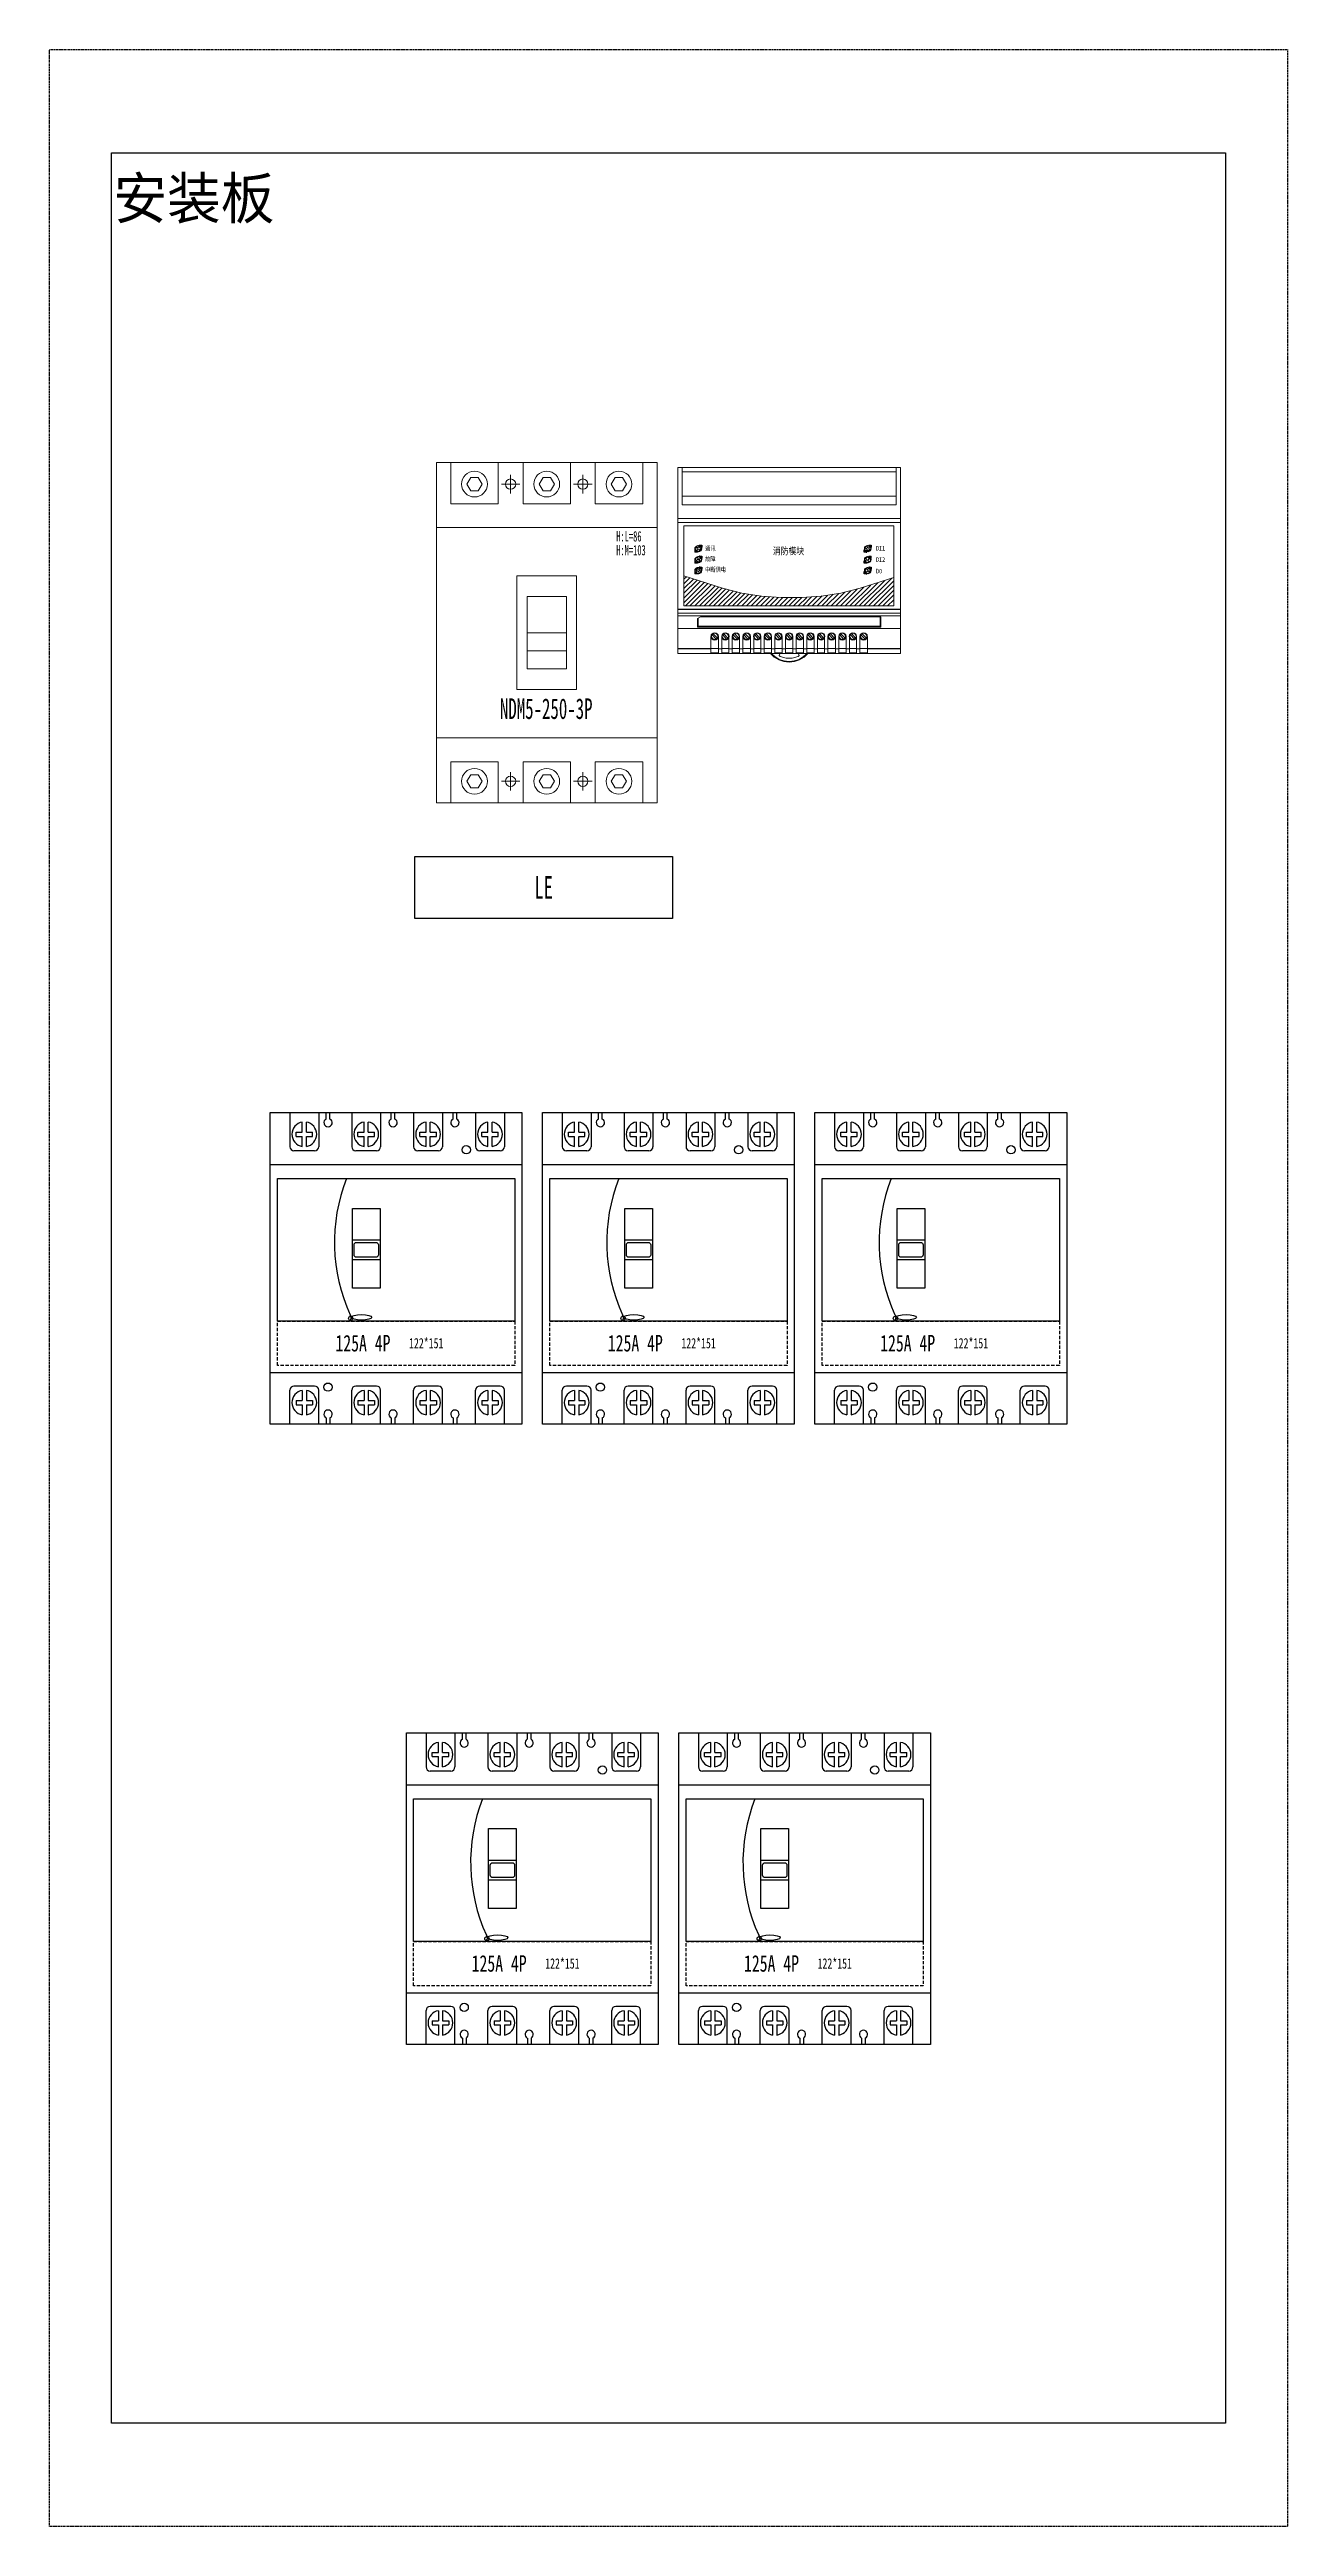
# Model space of a CAD drawing. Extents: x 320954 to 321554, y 296287 to 297487.
import ezdxf
from ezdxf.enums import TextEntityAlignment as Align

# ---------------------------------------------------------------- set-up
doc = ezdxf.new("R2010")
doc.units = 0
doc.header["$MEASUREMENT"] = 0
for name, pattern in [('DASH', [0.35, 0.25, -0.1]), ('DASHED', [0.75, 0.5, -0.25]), ('HIDDEN2', [4.7625, 3.175, -1.5875])]:
    doc.linetypes.add(name, pattern=pattern)
doc.layers.add('元件', color=7, linetype='Continuous')
doc.layers.add('布置图', color=30, linetype='Continuous')
doc.layers.add('细线', color=7, linetype='Continuous', lineweight=0)
doc.styles.add('-宋体', font='', dxfattribs={"width": 0.7})
doc.styles.add('GH-CZC', font='', dxfattribs={"width": 0.7})
doc.styles.add('LEAD', font='', dxfattribs={"width": 0.8})
doc.styles.add('宋', font='', dxfattribs={"width": 0.7})
doc.styles.get('-宋体').set_extended_font_data('NSimSun')
doc.styles.get('GH-CZC').set_extended_font_data('SimSun')
doc.styles.get('LEAD').set_extended_font_data('SimSun')
doc.styles.get('宋').set_extended_font_data('SimSun')

msp = doc.modelspace()

# ---------------------------------------------------------------- texts
at = {"color": 0}
msp.add_text('安装板', height=20, dxfattribs=at).set_placement((320985.1, 297414.9), align=Align.MIDDLE_LEFT)

# ---------------------------------------------------------------- blocks, each defined once
blk = doc.blocks.new('Manufacturer光辉PartName塑壳断路器Series4PShellFrameLimitingCurrentRemarkPartTypeMinCurrent16MaxCurrent125Poles4PMinPower0MaxPower0LibType2DelFlgfalseUpdateDate')
at = {"layer": '元件', "color": 0, "transparency": 33554687}
for p, q in [((-51.5, 75.5), (-51.5, 59)), ((-37.5, 75.5), (-37.5, 59)), ((-33.9, 72.4), (-33.9, 75.5)), ((-32.1, 72.4), (-32.1, 75.5)), ((-21.5, 75.5), (-21.5, 59)), ((-7.5, 75.5), (-7.5, 59)), ((-2.4, 72.4), (-2.4, 75.5)), ((-0.6, 72.4), (-0.6, 75.5)), ((8.5, 75.5), (8.5, 59)), ((22.5, 75.5), (22.5, 59)), ((27.6, 72.4), (27.6, 75.5)), ((29.4, 72.4), (29.4, 75.5)), ((38.5, 75.5), (38.5, 59)), ((52.5, 75.5), (52.5, 59)), ((-48.5, 64), (-48.5, 66)), ((-48.5, 66), (-45.5, 66)), ((-48.5, 64), (-45.5, 64)), ((-45.5, 66), (-45.5, 70.9)), ((-45.5, 59.1), (-45.5, 64)), ((-43.5, 66), (-43.5, 70.9)), ((-43.5, 66), (-40.5, 66)), ((-43.5, 64), (-40.5, 64)), ((-43.5, 59.1), (-43.5, 64)), ((-40.5, 64), (-40.5, 66)), ((-18.5, 66), (-15.5, 66)), ((-18.5, 64), (-18.5, 66)), ((-18.5, 64), (-15.5, 64)), ((-15.5, 66), (-15.5, 70.9)), ((-15.5, 59.1), (-15.5, 64)), ((-13.5, 66), (-13.5, 70.9)), ((-13.5, 66), (-10.5, 66)), ((-13.5, 59.1), (-13.5, 64)), ((-13.5, 64), (-10.5, 64)), ((-10.5, 64), (-10.5, 66)), ((11.5, 64), (11.5, 66)), ((11.5, 66), (14.5, 66)), ((11.5, 64), (14.5, 64)), ((14.5, 66), (14.5, 70.9)), ((14.5, 59.1), (14.5, 64)), ((16.5, 66), (16.5, 70.9)), ((16.5, 66), (19.5, 66)), ((16.5, 64), (19.5, 64)), ((16.5, 59.1), (16.5, 64)), ((19.5, 64), (19.5, 66)), ((41.5, 64), (41.5, 66)), ((41.5, 66), (44.5, 66)), ((41.5, 64), (44.5, 64)), ((44.5, 66), (44.5, 70.9)), ((44.5, 59.1), (44.5, 64)), ((46.5, 66), (46.5, 70.9)), ((46.5, 66), (49.5, 66)), ((46.5, 64), (49.5, 64)), ((46.5, 59.1), (46.5, 64)), ((49.5, 64), (49.5, 66)), ((-61, 50.4), (61, 50.4)), ((-39.5, 57), (-49.5, 57)), ((-9.5, 57), (-19.5, 57)), ((20.5, 57), (10.5, 57)), ((50.5, 57), (40.5, 57)), ((-61, -50.4), (61, -50.4)), ((-51.5, -75.5), (-51.5, -59)), ((-39.5, -57), (-49.5, -57)), ((-45.5, -59.1), (-45.5, -64)), ((-43.5, -59.1), (-43.5, -64)), ((-37.5, -75.5), (-37.5, -59)), ((-21.5, -75.5), (-21.5, -59)), ((-9.5, -57), (-19.5, -57)), ((-15.5, -59.1), (-15.5, -64)), ((-13.5, -59.1), (-13.5, -64)), ((-7.5, -75.5), (-7.5, -59)), ((8.5, -75.5), (8.5, -59)), ((20.5, -57), (10.5, -57)), ((14.5, -59.1), (14.5, -64)), ((16.5, -59.1), (16.5, -64)), ((22.5, -75.5), (22.5, -59)), ((38.5, -75.5), (38.5, -59)), ((50.5, -57), (40.5, -57)), ((44.5, -59.1), (44.5, -64)), ((46.5, -59.1), (46.5, -64)), ((52.5, -75.5), (52.5, -59)), ((-48.5, -64), (-45.5, -64)), ((-48.5, -64), (-48.5, -66)), ((-48.5, -66), (-45.5, -66)), ((-45.5, -66), (-45.5, -70.9)), ((-43.5, -64), (-40.5, -64)), ((-43.5, -66), (-40.5, -66)), ((-43.5, -66), (-43.5, -70.9)), ((-40.5, -64), (-40.5, -66)), ((-18.5, -64), (-18.5, -66)), ((-18.5, -64), (-15.5, -64)), ((-18.5, -66), (-15.5, -66)), ((-15.5, -66), (-15.5, -70.9)), ((-13.5, -64), (-10.5, -64)), ((-13.5, -66), (-13.5, -70.9)), ((-13.5, -66), (-10.5, -66)), ((-10.5, -64), (-10.5, -66)), ((11.5, -64), (14.5, -64)), ((11.5, -64), (11.5, -66)), ((11.5, -66), (14.5, -66)), ((14.5, -66), (14.5, -70.9)), ((16.5, -64), (19.5, -64)), ((16.5, -66), (19.5, -66)), ((16.5, -66), (16.5, -70.9)), ((19.5, -64), (19.5, -66)), ((41.5, -64), (41.5, -66)), ((41.5, -64), (44.5, -64)), ((41.5, -66), (44.5, -66)), ((44.5, -66), (44.5, -70.9)), ((46.5, -64), (49.5, -64)), ((46.5, -66), (46.5, -70.9)), ((46.5, -66), (49.5, -66)), ((49.5, -64), (49.5, -66)), ((-33.9, -72.4), (-33.9, -75.5)), ((-32.1, -72.4), (-32.1, -75.5)), ((-2.4, -72.4), (-2.4, -75.5)), ((-0.6, -72.4), (-0.6, -75.5)), ((27.6, -72.4), (27.6, -75.5)), ((29.4, -72.4), (29.4, -75.5))]:
    blk.add_line(p, q, dxfattribs=at)
for points in [[(-61, -75.5), (-61, 75.5)], [(-61, 75.5), (61, 75.5)], [(61, 75.5), (61, -75.5)], [(61, -75.5), (-61, -75.5)]]:
    blk.add_lwpolyline(points, dxfattribs=at)
for points in [[(-57.5, 43.5), (57.5, 43.5), (57.5, -25.5), (-57.5, -25.5)], [(-21.2, 29.1), (-7.8, 29.1), (-7.8, -9.6), (-21.2, -9.6)], [(-21.2, 13.8), (-7.8, 13.8), (-7.8, 4.2), (-21.2, 4.2)]]:
    blk.add_lwpolyline(points, close=True, dxfattribs=at)
blk.add_lwpolyline([(-19.2, 12.6), (-9.8, 12.6, -0.414214), (-8.6, 11.4), (-8.6, 6.6, -0.414214), (-9.8, 5.4), (-19.2, 5.4, -0.414214), (-20.4, 6.6), (-20.4, 11.4, -0.414214)], format="xyb", close=True, dxfattribs=at)
at = {"layer": '元件', "color": 0, "linetype": 'HIDDEN2', "ltscale": 0.5, "transparency": 33554687}
blk.add_lwpolyline([(-57.5, -25.5), (57.5, -25.5), (57.5, -47), (-57.5, -47)], close=True, dxfattribs=at)
at = {"layer": '元件', "color": 0, "linetype": 'ByBlock', "transparency": 33554687}
for centre in [(34, 57.5), (-33, -57.5)]:
    blk.add_circle(centre, 2, dxfattribs=at)
at = {"layer": '元件', "color": 0, "transparency": 33554687}
blk.add_circle((-22, -24.2), 1.02, dxfattribs=at)
for centre, radius, start, end in [((-33, 70.6), 2, 116.839, 63.161), ((-1.5, 70.6), 2, 116.839, 63.161), ((28.5, 70.6), 2, 116.839, 63.161), ((-44.5, 65), 6, 99.5941, 260.4059), ((-44.5, 65), 6, 279.5941, 80.4059), ((-14.5, 65), 6, 99.5941, 260.4059), ((-14.5, 65), 6, 279.5941, 80.4059), ((15.5, 65), 6, 99.5941, 260.4059), ((15.5, 65), 6, 279.5941, 80.4059), ((45.5, 65), 6, 99.5941, 260.4059), ((45.5, 65), 6, 279.5941, 80.4059), ((-49.5, 59), 2, 180, 270), ((-39.5, 59), 2, 270, 0), ((-19.5, 59), 2, 180, 270), ((-9.5, 59), 2, 270, 0), ((10.5, 59), 2, 180, 270), ((20.5, 59), 2, 270, 0), ((40.5, 59), 2, 180, 270), ((50.5, 59), 2, 270, 0), ((54.9, 12.7), 84.8, 158.6859, 204.5341), ((-23.5, -23.8), 1.8, 251.3296, 44.8965), ((-49.5, -59), 2, 90, 180), ((-44.5, -65), 6, 99.5941, 260.4059), ((-44.5, -65), 6, 279.5941, 80.4059), ((-39.5, -59), 2, 0, 90), ((-19.5, -59), 2, 90, 180), ((-14.5, -65), 6, 99.5941, 260.4059), ((-14.5, -65), 6, 279.5941, 80.4059), ((-9.5, -59), 2, 0, 90), ((10.5, -59), 2, 90, 180), ((15.5, -65), 6, 99.5941, 260.4059), ((15.5, -65), 6, 279.5941, 80.4059), ((20.5, -59), 2, 0, 90), ((40.5, -59), 2, 90, 180), ((45.5, -65), 6, 99.5941, 260.4059), ((45.5, -65), 6, 279.5941, 80.4059), ((50.5, -59), 2, 0, 90), ((-33, -70.6), 2, 296.839, 243.161), ((-1.5, -70.6), 2, 296.839, 243.161), ((28.5, -70.6), 2, 296.839, 243.161)]:
    blk.add_arc(centre, radius, start, end, dxfattribs=at)
blk.add_ellipse((-16.8, -23.7), major_axis=(-5, 0), ratio=0.263531, dxfattribs=at)
at = {"layer": '元件', "color": 0, "transparency": 33554687, "width": 0.7}
blk.add_text('125A 4P', height=8, dxfattribs=at).set_placement((-29.4, -36.2), align=Align.MIDDLE_LEFT)
at = {"layer": '元件', "color": 0, "transparency": 33554687, "style": 'GH-CZC', "width": 0.7}
blk.add_text('122*151', height=5, dxfattribs=at).set_placement((14.6, -36.2), align=Align.MIDDLE_CENTER)
blk = doc.blocks.new('Manufacturer光辉PartName塑壳断路器Series250ShellFrameLimitingCurrentRemarkPartTypeMinCurrent100MaxCurrent250Poles3PMinPower0MaxPower0LibType2DelFlgfalseUpdateDate')
at = {"layer": '细线'}
for p, q in [((-22, 72), (-13, 72)), ((-17.5, 76.5), (-17.5, 67.5)), ((13, 72), (22, 72)), ((17.5, 76.5), (17.5, 67.5)), ((-22, -72), (-13, -72)), ((-17.5, -76.5), (-17.5, -67.5)), ((13, -72), (22, -72)), ((17.5, -76.5), (17.5, -67.5))]:
    blk.add_line(p, q, dxfattribs=at)
for points in [[(-53.5, 82.5), (53.5, 82.5), (53.5, -82.5), (-53.5, -82.5)], [(-46.5, 62.5), (-23.5, 62.5), (-23.5, 82.5), (-46.5, 82.5)], [(-11.5, 62.5), (11.5, 62.5), (11.5, 82.5), (-11.5, 82.5)], [(23.5, 62.5), (46.5, 62.5), (46.5, 82.5), (23.5, 82.5)], [(-53.5, -51), (53.5, -51), (53.5, 51), (-53.5, 51)], [(-14.5, -27.5), (14.5, -27.5), (14.5, 27.5), (-14.5, 27.5)], [(-9.5, -17.5), (9.5, -17.5), (9.5, 17.5), (-9.5, 17.5)], [(-9.5, 0), (9.5, 0), (9.5, -17.5), (-9.5, -17.5)], [(-9.5, 0), (9.5, 0), (9.5, -8.8), (-9.5, -8.8)], [(-46.5, -62.5), (-23.5, -62.5), (-23.5, -82.5), (-46.5, -82.5)], [(-11.5, -62.5), (11.5, -62.5), (11.5, -82.5), (-11.5, -82.5)], [(23.5, -62.5), (46.5, -62.5), (46.5, -82.5), (23.5, -82.5)]]:
    blk.add_lwpolyline(points, close=True, dxfattribs=at)
at = {"layer": '细线', "color": 7}
for points in [[(-31.3, 72), (-33.2, 75.2), (-36.8, 75.2), (-38.7, 72), (-36.8, 68.8), (-33.2, 68.8)], [(3.7, 72), (1.8, 75.2), (-1.8, 75.2), (-3.7, 72), (-1.8, 68.8), (1.8, 68.8)], [(38.7, 72), (36.8, 75.2), (33.2, 75.2), (31.3, 72), (33.2, 68.8), (36.8, 68.8)], [(-31.3, -72), (-33.2, -75.2), (-36.8, -75.2), (-38.7, -72), (-36.8, -68.8), (-33.2, -68.8)], [(3.7, -72), (1.8, -75.2), (-1.8, -75.2), (-3.7, -72), (-1.8, -68.8), (1.8, -68.8)], [(38.7, -72), (36.8, -75.2), (33.2, -75.2), (31.3, -72), (33.2, -68.8), (36.8, -68.8)]]:
    blk.add_lwpolyline(points, close=True, dxfattribs=at)
for centre in [(-35, 72), (0, 72), (35, 72), (-35, -72), (0, -72), (35, -72)]:
    blk.add_circle(centre, 6.24, dxfattribs=at)
at = {"layer": '细线'}
for centre in [(-17.5, 72), (17.5, 72), (-17.5, -72), (17.5, -72)]:
    blk.add_circle(centre, 2.5, dxfattribs=at)
at = {"layer": '细线', "color": 7, "attachment_point": 1, "style": '宋'}
for s, insert, char_height, width in [('\\pxql;{\\fFangSong_GB2312|b0|i0|c134|p49;\\W0.6;H:L=86}', (33.7, 49.2), 5, 16.799), ('\\pxql;{\\fFangSong_GB2312|b0|i0|c134|p49;\\W0.6;H:M=103}', (33.7, 42.5), 5, 16.799), ('\\pxql;{\\fFangSong_GB2312|b0|i0|c134|p49;\\W0.6;NDM5-250-3P}', (-22.7, -31.8), 10, 49.265)]:
    blk.add_mtext(s, dxfattribs=dict(at, insert=insert, char_height=char_height, width=width))
blk = doc.blocks.new('Manufacturer光辉PartName电源监控Series宽度108ShellFrameLimitingCurrentRemarkPartTypeMinCurrent0MaxCurrent0PolesMinPower0MaxPower0LibType2DelFlgfalseUpdateDate')
at = {"lineweight": 0, "transparency": 33554687}
h = blk.add_hatch(color=0, dxfattribs=at)
h.dxf.hatch_style = 2
h.paths.add_polyline_path([(-45.7, 5.1), (-45.7, 5), (-45.6, 5)])
h = blk.add_hatch(color=0, dxfattribs=at)
h.dxf.hatch_style = 2
h.paths.add_polyline_path([(-45.7, 4.9), (-45.7, 4.9), (-45.6, 4.9)])
h = blk.add_hatch(color=0, dxfattribs=at)
h.dxf.hatch_style = 2
h.paths.add_polyline_path([(-45.7, 4.9), (-45.6, 4.9), (-45.6, 4.9)])
h = blk.add_hatch(color=0, dxfattribs=at)
h.dxf.hatch_style = 2
h.paths.add_polyline_path([(-45.7, 4.9), (-45.6, 4.9), (-45.6, 4.8)])
h = blk.add_hatch(color=0, dxfattribs=at)
h.dxf.hatch_style = 2
h.paths.add_polyline_path([(-45.7, 4.8), (-45.6, 4.8), (-45.5, 4.8)])
h = blk.add_hatch(color=0, dxfattribs=at)
h.dxf.hatch_style = 2
h.paths.add_polyline_path([(-45.7, 4.8), (-45.5, 4.8), (-45.5, 4.7)])
h = blk.add_hatch(color=0, dxfattribs=at)
h.dxf.hatch_style = 2
h.paths.add_polyline_path([(-45.7, 4.7), (-45.7, 4.7), (-45.5, 4.7)])
h = blk.add_hatch(color=0, dxfattribs=at)
h.dxf.hatch_style = 2
h.paths.add_polyline_path([(-45.7, 4.7), (-45.5, 4.7), (-45.5, 4.7)])
h = blk.add_hatch(color=0, dxfattribs=at)
h.dxf.hatch_style = 2
h.paths.add_polyline_path([(-45.7, 4.7), (-45.5, 4.7), (-45.4, 4.6)])
h = blk.add_hatch(color=0, dxfattribs=at)
h.dxf.hatch_style = 2
h.paths.add_polyline_path([(-45.7, 4.6), (-45.4, 4.6), (-45.4, 4.6)])
h = blk.add_hatch(color=0, dxfattribs=at)
h.dxf.hatch_style = 2
h.paths.add_polyline_path([(-45.7, 4.6), (-45.4, 4.6), (-45.4, 4.6)])
h = blk.add_hatch(color=0, dxfattribs=at)
h.dxf.hatch_style = 2
h.paths.add_polyline_path([(-45.7, 4.6), (-45.4, 4.6), (-45.3, 4.5)])
h = blk.add_hatch(color=0, dxfattribs=at)
h.dxf.hatch_style = 2
h.paths.add_polyline_path([(-45.7, 4.5), (-45.3, 4.5), (-45.3, 4.5)])
h = blk.add_hatch(color=0, dxfattribs=at)
h.dxf.hatch_style = 2
h.paths.add_polyline_path([(-45.7, 4.5), (-45.7, 4.4), (-45.2, 4.4)])
h = blk.add_hatch(color=0, dxfattribs=at)
h.dxf.hatch_style = 2
h.paths.add_polyline_path([(-45.7, 4.5), (-45.3, 4.5), (-45.2, 4.4)])
h = blk.add_hatch(color=0, dxfattribs=at)
h.dxf.hatch_style = 2
h.paths.add_polyline_path([(-45.7, 4.4), (-45.7, 4.4), (-45.2, 4.4)])
h = blk.add_hatch(color=0, dxfattribs=at)
h.dxf.hatch_style = 2
h.paths.add_polyline_path([(-45.7, 4.4), (-45.2, 4.4), (-45.2, 4.4)])
h = blk.add_hatch(color=0, dxfattribs=at)
h.dxf.hatch_style = 2
h.paths.add_polyline_path([(-45.7, 4.4), (-45.7, 4.4), (-45.2, 4.4)])
h = blk.add_hatch(color=0, dxfattribs=at)
h.dxf.hatch_style = 2
h.paths.add_polyline_path([(-45.7, 4.4), (-45.2, 4.4), (-45.2, 4.4)])
h = blk.add_hatch(color=0, dxfattribs=at)
h.dxf.hatch_style = 2
h.paths.add_polyline_path([(-45.7, 4.4), (-45.7, 4.3), (-45.1, 4.3)])
h = blk.add_hatch(color=0, dxfattribs=at)
h.dxf.hatch_style = 2
h.paths.add_polyline_path([(-45.7, 4.4), (-45.2, 4.4), (-45.1, 4.3)])
h = blk.add_hatch(color=0, dxfattribs=at)
h.dxf.hatch_style = 2
h.paths.add_polyline_path([(-45.7, 4.3), (-45.7, 4.3), (-45.1, 4.3)])
h = blk.add_hatch(color=0, dxfattribs=at)
h.dxf.hatch_style = 2
h.paths.add_polyline_path([(-45.7, 4.3), (-45.1, 4.3), (-45.1, 4.3)])
h = blk.add_hatch(color=0, dxfattribs=at)
h.dxf.hatch_style = 2
h.paths.add_polyline_path([(-45.7, 4.3), (-45.7, 4.3), (-45, 4.3)])
h = blk.add_hatch(color=0, dxfattribs=at)
h.dxf.hatch_style = 2
h.paths.add_polyline_path([(-45.7, 4.3), (-45.1, 4.3), (-45, 4.3)])
h = blk.add_hatch(color=0, dxfattribs=at)
h.dxf.hatch_style = 2
h.paths.add_polyline_path([(-45.7, 4.3), (-45.7, 4.2), (-45, 4.2)])
h = blk.add_hatch(color=0, dxfattribs=at)
h.dxf.hatch_style = 2
h.paths.add_polyline_path([(-45.7, 4.3), (-45, 4.3), (-45, 4.2)])
h = blk.add_hatch(color=0, dxfattribs=at)
h.dxf.hatch_style = 2
h.paths.add_polyline_path([(-45.7, 4.2), (-45, 4.2), (-44.9, 4.2)])
h = blk.add_hatch(color=0, dxfattribs=at)
h.dxf.hatch_style = 2
h.paths.add_polyline_path([(-45.7, 4.2), (-44.9, 4.2), (-44.9, 4.2)])
h = blk.add_hatch(color=0, dxfattribs=at)
h.dxf.hatch_style = 2
h.paths.add_polyline_path([(-45.7, 4.2), (-44.9, 4.2), (-44.8, 4.1)])
h = blk.add_hatch(color=0, dxfattribs=at)
h.dxf.hatch_style = 2
h.paths.add_polyline_path([(-45.7, 4.1), (-44.8, 4.1), (-44.8, 4.1)])
h = blk.add_hatch(color=0, dxfattribs=at)
h.dxf.hatch_style = 2
h.paths.add_polyline_path([(-45.7, 4.1), (-44.8, 4.1), (-44.7, 4.1)])
h = blk.add_hatch(color=0, dxfattribs=at)
h.dxf.hatch_style = 2
h.paths.add_polyline_path([(-45.7, 4.1), (-44.7, 4.1), (-44.7, 4.1)])
h = blk.add_hatch(color=0, dxfattribs=at)
h.dxf.hatch_style = 2
h.paths.add_polyline_path([(-45.7, 4.1), (-44.7, 4.1), (-44.6, 4)])
h = blk.add_hatch(color=0, dxfattribs=at)
h.dxf.hatch_style = 2
h.paths.add_polyline_path([(-45.7, 4), (-44.6, 4), (-44.6, 4)])
h = blk.add_hatch(color=0, dxfattribs=at)
h.dxf.hatch_style = 2
h.paths.add_polyline_path([(-45.7, 4), (-44.6, 4), (-44.5, 4)])
h = blk.add_hatch(color=0, dxfattribs=at)
h.dxf.hatch_style = 2
h.paths.add_polyline_path([(-43.6, 7.4), (-43.5, 7.4), (-42.3, 7.4)])
h = blk.add_hatch(color=0, dxfattribs=at)
h.dxf.hatch_style = 2
h.paths.add_polyline_path([(-43.6, 2.1), (-43.5, 2.1), (-42.3, 2.1)])
h = blk.add_hatch(color=0, dxfattribs=at)
h.dxf.hatch_style = 2
h.paths.add_polyline_path([(-43.5, 7.4), (-43.4, 7.3), (-42.3, 7.3)])
h = blk.add_hatch(color=0, dxfattribs=at)
h.dxf.hatch_style = 2
h.paths.add_polyline_path([(-43.5, 2.1), (-43.4, 2.1), (-42.3, 2.1)])
h = blk.add_hatch(color=0, dxfattribs=at)
h.dxf.hatch_style = 2
h.paths.add_polyline_path([(-43.4, 7.3), (-43.4, 7.3), (-42.3, 7.3)])
h = blk.add_hatch(color=0, dxfattribs=at)
h.dxf.hatch_style = 2
h.paths.add_polyline_path([(-43.4, 7.3), (-43.3, 7.3), (-42.3, 7.3)])
h = blk.add_hatch(color=0, dxfattribs=at)
h.dxf.hatch_style = 2
h.paths.add_polyline_path([(-43.4, 2.1), (-43.4, 2), (-42.3, 2)])
h = blk.add_hatch(color=0, dxfattribs=at)
h.dxf.hatch_style = 2
h.paths.add_polyline_path([(-43.4, 2), (-43.3, 2), (-42.3, 2)])
h = blk.add_hatch(color=0, dxfattribs=at)
h.dxf.hatch_style = 2
h.paths.add_polyline_path([(-43.3, 7.3), (-43.3, 7.3), (-42.3, 7.3)])
h = blk.add_hatch(color=0, dxfattribs=at)
h.dxf.hatch_style = 2
h.paths.add_polyline_path([(-43.3, 7.3), (-43.2, 7.2), (-42.3, 7.2)])
h = blk.add_hatch(color=0, dxfattribs=at)
h.dxf.hatch_style = 2
h.paths.add_polyline_path([(-43.3, 2), (-43.3, 2), (-42.3, 2)])
h = blk.add_hatch(color=0, dxfattribs=at)
h.dxf.hatch_style = 2
h.paths.add_polyline_path([(-43.3, 2), (-43.2, 2), (-42.3, 2)])
h = blk.add_hatch(color=0, dxfattribs=at)
h.dxf.hatch_style = 2
h.paths.add_polyline_path([(-43.2, 7.2), (-43.2, 7.2), (-42.3, 7.2)])
h = blk.add_hatch(color=0, dxfattribs=at)
h.dxf.hatch_style = 2
h.paths.add_polyline_path([(-43.2, 7.2), (-43.1, 7.2), (-42.3, 7.2)])
h = blk.add_hatch(color=0, dxfattribs=at)
h.dxf.hatch_style = 2
h.paths.add_polyline_path([(-43.2, 7.2), (-42.3, 7.2), (-42.3, 7.2)])
h = blk.add_hatch(color=0, dxfattribs=at)
h.dxf.hatch_style = 2
h.paths.add_polyline_path([(-43.2, 2), (-43.2, 1.9), (-42.3, 1.9)])
h = blk.add_hatch(color=0, dxfattribs=at)
h.dxf.hatch_style = 2
h.paths.add_polyline_path([(-43.2, 1.9), (-43.1, 1.9), (-42.3, 1.9)])
h = blk.add_hatch(color=0, dxfattribs=at)
h.dxf.hatch_style = 2
h.paths.add_polyline_path([(-43.2, 1.9), (-42.3, 1.9), (-42.3, 1.9)])
h = blk.add_hatch(color=0, dxfattribs=at)
h.dxf.hatch_style = 2
h.paths.add_polyline_path([(-43.1, 7.2), (-43.1, 7.2), (-42.3, 7.2)])
h = blk.add_hatch(color=0, dxfattribs=at)
h.dxf.hatch_style = 2
h.paths.add_polyline_path([(-43.1, 7.2), (-43, 7.1), (-42.3, 7.1)])
h = blk.add_hatch(color=0, dxfattribs=at)
h.dxf.hatch_style = 2
h.paths.add_polyline_path([(-43.1, 7.2), (-42.3, 7.2), (-42.3, 7.1)])
h = blk.add_hatch(color=0, dxfattribs=at)
h.dxf.hatch_style = 2
h.paths.add_polyline_path([(-43.1, 1.9), (-43.1, 1.9), (-42.3, 1.9)])
h = blk.add_hatch(color=0, dxfattribs=at)
h.dxf.hatch_style = 2
h.paths.add_polyline_path([(-43.1, 1.9), (-43, 1.8), (-42.3, 1.8)])
h = blk.add_hatch(color=0, dxfattribs=at)
h.dxf.hatch_style = 2
h.paths.add_polyline_path([(-43.1, 1.9), (-42.3, 1.9), (-42.3, 1.8)])
h = blk.add_hatch(color=0, dxfattribs=at)
h.dxf.hatch_style = 2
h.paths.add_polyline_path([(-43, 7.1), (-43, 7.1), (-42.3, 7.1)])
h = blk.add_hatch(color=0, dxfattribs=at)
h.dxf.hatch_style = 2
h.paths.add_polyline_path([(-43, 7.1), (-42.3, 7.1), (-42.3, 7.1)])
h = blk.add_hatch(color=0, dxfattribs=at)
h.dxf.hatch_style = 2
h.paths.add_polyline_path([(-43, 7.1), (-42.9, 7), (-42.3, 7)])
h = blk.add_hatch(color=0, dxfattribs=at)
h.dxf.hatch_style = 2
h.paths.add_polyline_path([(-43, 7.1), (-42.3, 7.1), (-42.3, 7)])
h = blk.add_hatch(color=0, dxfattribs=at)
h.dxf.hatch_style = 2
h.paths.add_polyline_path([(-43, 1.8), (-43, 1.8), (-42.3, 1.8)])
h = blk.add_hatch(color=0, dxfattribs=at)
h.dxf.hatch_style = 2
h.paths.add_polyline_path([(-43, 1.8), (-42.3, 1.8), (-42.3, 1.8)])
h = blk.add_hatch(color=0, dxfattribs=at)
h.dxf.hatch_style = 2
h.paths.add_polyline_path([(-43, 1.8), (-42.9, 1.8), (-42.3, 1.8)])
h = blk.add_hatch(color=0, dxfattribs=at)
h.dxf.hatch_style = 2
h.paths.add_polyline_path([(-43, 1.8), (-42.3, 1.8), (-42.3, 1.8)])
h = blk.add_hatch(color=0, dxfattribs=at)
h.dxf.hatch_style = 2
h.paths.add_polyline_path([(-42.9, 7), (-42.9, 7), (-42.3, 7)])
h = blk.add_hatch(color=0, dxfattribs=at)
h.dxf.hatch_style = 2
h.paths.add_polyline_path([(-42.9, 7), (-42.3, 7), (-42.3, 7)])
h = blk.add_hatch(color=0, dxfattribs=at)
h.dxf.hatch_style = 2
h.paths.add_polyline_path([(-42.9, 7), (-42.8, 7), (-42.3, 7)])
h = blk.add_hatch(color=0, dxfattribs=at)
h.dxf.hatch_style = 2
h.paths.add_polyline_path([(-42.9, 7), (-42.3, 7), (-42.3, 7)])
h = blk.add_hatch(color=0, dxfattribs=at)
h.dxf.hatch_style = 2
h.paths.add_polyline_path([(-42.9, 1.8), (-42.9, 1.7), (-42.3, 1.7)])
h = blk.add_hatch(color=0, dxfattribs=at)
h.dxf.hatch_style = 2
h.paths.add_polyline_path([(-42.9, 1.8), (-42.3, 1.8), (-42.3, 1.7)])
h = blk.add_hatch(color=0, dxfattribs=at)
h.dxf.hatch_style = 2
h.paths.add_polyline_path([(-42.8, 7), (-42.8, 6.9), (-42.3, 6.9)])
h = blk.add_hatch(color=0, dxfattribs=at)
h.dxf.hatch_style = 2
h.paths.add_polyline_path([(-42.8, 7), (-42.3, 7), (-42.3, 6.9)])
h = blk.add_hatch(color=0, dxfattribs=at)
h.dxf.hatch_style = 2
h.paths.add_polyline_path([(-42.8, 6.9), (-42.8, 6.9), (-42.3, 6.9)])
h = blk.add_hatch(color=0, dxfattribs=at)
h.dxf.hatch_style = 2
h.paths.add_polyline_path([(-42.8, 6.9), (-42.3, 6.9), (-42.3, 6.9)])
h = blk.add_hatch(color=0, dxfattribs=at)
h.dxf.hatch_style = 2
h.paths.add_polyline_path([(-42.8, 6.9), (-42.7, 6.9), (-42.3, 6.9)])
h = blk.add_hatch(color=0, dxfattribs=at)
h.dxf.hatch_style = 2
h.paths.add_polyline_path([(-42.8, 6.9), (-42.3, 6.9), (-42.3, 6.9)])
h = blk.add_hatch(color=0, dxfattribs=at)
h.dxf.hatch_style = 2
h.paths.add_polyline_path([(-42.8, 1.7), (-42.8, 1.7), (-42.3, 1.7)])
h = blk.add_hatch(color=0, dxfattribs=at)
h.dxf.hatch_style = 2
h.paths.add_polyline_path([(-42.8, 1.7), (-42.3, 1.7), (-42.3, 1.7)])
h = blk.add_hatch(color=0, dxfattribs=at)
h.dxf.hatch_style = 2
h.paths.add_polyline_path([(-42.8, 1.7), (-42.8, 1.6), (-42.3, 1.6)])
h = blk.add_hatch(color=0, dxfattribs=at)
h.dxf.hatch_style = 2
h.paths.add_polyline_path([(-42.8, 1.7), (-42.3, 1.7), (-42.3, 1.6)])
h = blk.add_hatch(color=0, dxfattribs=at)
h.dxf.hatch_style = 2
h.paths.add_polyline_path([(-42.8, 1.6), (-42.7, 1.6), (-42.3, 1.6)])
h = blk.add_hatch(color=0, dxfattribs=at)
h.dxf.hatch_style = 2
h.paths.add_polyline_path([(-42.8, 1.6), (-42.3, 1.6), (-42.3, 1.6)])
h = blk.add_hatch(color=0, dxfattribs=at)
h.dxf.hatch_style = 2
h.paths.add_polyline_path([(-42.7, 6.9), (-42.7, 6.8), (-42.3, 6.8)])
h = blk.add_hatch(color=0, dxfattribs=at)
h.dxf.hatch_style = 2
h.paths.add_polyline_path([(-42.7, 6.8), (-42.7, 6.8), (-42.3, 6.8)])
h = blk.add_hatch(color=0, dxfattribs=at)
h.dxf.hatch_style = 2
h.paths.add_polyline_path([(-42.7, 6.8), (-42.6, 6.7), (-42.3, 6.7)])
h = blk.add_hatch(color=0, dxfattribs=at)
h.dxf.hatch_style = 2
h.paths.add_polyline_path([(-42.7, 1.6), (-42.7, 1.5), (-42.3, 1.5)])
h = blk.add_hatch(color=0, dxfattribs=at)
h.dxf.hatch_style = 2
h.paths.add_polyline_path([(-42.7, 1.5), (-42.7, 1.5), (-42.3, 1.5)])
h = blk.add_hatch(color=0, dxfattribs=at)
h.dxf.hatch_style = 2
h.paths.add_polyline_path([(-42.7, 1.5), (-42.6, 1.5), (-42.3, 1.5)])
h = blk.add_hatch(color=0, dxfattribs=at)
h.dxf.hatch_style = 2
h.paths.add_polyline_path([(-42.6, 6.7), (-42.6, 6.7), (-42.3, 6.7)])
h = blk.add_hatch(color=0, dxfattribs=at)
h.dxf.hatch_style = 2
h.paths.add_polyline_path([(-42.6, 6.7), (-42.6, 6.6), (-42.3, 6.6)])
h = blk.add_hatch(color=0, dxfattribs=at)
h.dxf.hatch_style = 2
h.paths.add_polyline_path([(-42.6, 6.6), (-42.5, 6.6), (-42.3, 6.6)])
h = blk.add_hatch(color=0, dxfattribs=at)
h.dxf.hatch_style = 2
h.paths.add_polyline_path([(-42.6, 1.5), (-42.6, 1.4), (-42.3, 1.4)])
h = blk.add_hatch(color=0, dxfattribs=at)
h.dxf.hatch_style = 2
h.paths.add_polyline_path([(-42.6, 1.4), (-42.6, 1.4), (-42.3, 1.4)])
h = blk.add_hatch(color=0, dxfattribs=at)
h.dxf.hatch_style = 2
h.paths.add_polyline_path([(-42.6, 1.4), (-42.5, 1.3), (-42.3, 1.3)])
h = blk.add_hatch(color=0, dxfattribs=at)
h.dxf.hatch_style = 2
h.paths.add_polyline_path([(-42.5, 6.6), (-42.5, 6.5), (-42.3, 6.5)])
h = blk.add_hatch(color=0, dxfattribs=at)
h.dxf.hatch_style = 2
h.paths.add_polyline_path([(-42.5, 6.6), (-42.3, 6.6), (-42.3, 6.5)])
h = blk.add_hatch(color=0, dxfattribs=at)
h.dxf.hatch_style = 2
h.paths.add_polyline_path([(-42.5, 6.5), (-42.5, 6.5), (-42.3, 6.5)])
h = blk.add_hatch(color=0, dxfattribs=at)
h.dxf.hatch_style = 2
h.paths.add_polyline_path([(-42.5, 6.5), (-42.5, 6.4), (-42.3, 6.4)])
h = blk.add_hatch(color=0, dxfattribs=at)
h.dxf.hatch_style = 2
h.paths.add_polyline_path([(-42.5, 6.4), (-42.4, 6.4), (-42.3, 6.4)])
h = blk.add_hatch(color=0, dxfattribs=at)
h.dxf.hatch_style = 2
h.paths.add_polyline_path([(-42.5, 6.4), (-42.3, 6.4), (-42.3, 6.4)])
h = blk.add_hatch(color=0, dxfattribs=at)
h.dxf.hatch_style = 2
h.paths.add_polyline_path([(-42.5, 1.3), (-42.5, 1.3), (-42.3, 1.3)])
h = blk.add_hatch(color=0, dxfattribs=at)
h.dxf.hatch_style = 2
h.paths.add_polyline_path([(-42.5, 1.3), (-42.3, 1.3), (-42.3, 1.3)])
h = blk.add_hatch(color=0, dxfattribs=at)
h.dxf.hatch_style = 2
h.paths.add_polyline_path([(-42.5, 1.3), (-42.5, 1.2), (-42.3, 1.2)])
h = blk.add_hatch(color=0, dxfattribs=at)
h.dxf.hatch_style = 2
h.paths.add_polyline_path([(-42.5, 1.2), (-42.5, 1.2), (-42.3, 1.2)])
h = blk.add_hatch(color=0, dxfattribs=at)
h.dxf.hatch_style = 2
h.paths.add_polyline_path([(-42.5, 1.2), (-42.4, 1.1), (-42.3, 1.1)])
h = blk.add_hatch(color=0, dxfattribs=at)
h.dxf.hatch_style = 2
h.paths.add_polyline_path([(-42.5, 1.2), (-42.3, 1.2), (-42.3, 1.1)])
h = blk.add_hatch(color=0, dxfattribs=at)
h.dxf.hatch_style = 2
h.paths.add_polyline_path([(-42.4, 6.4), (-42.4, 6.4), (-42.3, 6.4)])
h = blk.add_hatch(color=0, dxfattribs=at)
h.dxf.hatch_style = 2
h.paths.add_polyline_path([(-42.4, 1.1), (-42.4, 1.1), (-42.3, 1.1)])
h = blk.add_hatch(color=0, dxfattribs=at)
h.dxf.hatch_style = 2
h.paths.add_polyline_path([(36.4, 5.1), (36.4, 5), (36.5, 5)])
h = blk.add_hatch(color=0, dxfattribs=at)
h.dxf.hatch_style = 2
h.paths.add_polyline_path([(36.4, 5.1), (36.5, 5.1), (36.5, 5)])
h = blk.add_hatch(color=0, dxfattribs=at)
h.dxf.hatch_style = 2
h.paths.add_polyline_path([(36.4, 5), (36.5, 5), (36.6, 4.9)])
h = blk.add_hatch(color=0, dxfattribs=at)
h.dxf.hatch_style = 2
h.paths.add_polyline_path([(36.4, 4.9), (36.4, 4.9), (36.6, 4.9)])
h = blk.add_hatch(color=0, dxfattribs=at)
h.dxf.hatch_style = 2
h.paths.add_polyline_path([(36.4, 4.9), (36.6, 4.9), (36.6, 4.9)])
h = blk.add_hatch(color=0, dxfattribs=at)
h.dxf.hatch_style = 2
h.paths.add_polyline_path([(36.4, 4.9), (36.6, 4.9), (36.6, 4.8)])
h = blk.add_hatch(color=0, dxfattribs=at)
h.dxf.hatch_style = 2
h.paths.add_polyline_path([(36.4, 4.8), (36.6, 4.8), (36.6, 4.8)])
h = blk.add_hatch(color=0, dxfattribs=at)
h.dxf.hatch_style = 2
h.paths.add_polyline_path([(36.4, 4.8), (36.6, 4.8), (36.6, 4.7)])
h = blk.add_hatch(color=0, dxfattribs=at)
h.dxf.hatch_style = 2
h.paths.add_polyline_path([(36.4, 4.7), (36.4, 4.7), (36.7, 4.7)])
h = blk.add_hatch(color=0, dxfattribs=at)
h.dxf.hatch_style = 2
h.paths.add_polyline_path([(36.4, 4.7), (36.6, 4.7), (36.7, 4.7)])
h = blk.add_hatch(color=0, dxfattribs=at)
h.dxf.hatch_style = 2
h.paths.add_polyline_path([(36.4, 4.7), (36.7, 4.7), (36.7, 4.6)])
h = blk.add_hatch(color=0, dxfattribs=at)
h.dxf.hatch_style = 2
h.paths.add_polyline_path([(36.4, 4.6), (36.7, 4.6), (36.7, 4.6)])
h = blk.add_hatch(color=0, dxfattribs=at)
h.dxf.hatch_style = 2
h.paths.add_polyline_path([(36.4, 4.6), (36.7, 4.6), (36.8, 4.6)])
h = blk.add_hatch(color=0, dxfattribs=at)
h.dxf.hatch_style = 2
h.paths.add_polyline_path([(36.4, 4.6), (36.8, 4.6), (36.8, 4.5)])
h = blk.add_hatch(color=0, dxfattribs=at)
h.dxf.hatch_style = 2
h.paths.add_polyline_path([(36.4, 4.5), (36.8, 4.5), (36.9, 4.5)])
h = blk.add_hatch(color=0, dxfattribs=at)
h.dxf.hatch_style = 2
h.paths.add_polyline_path([(36.4, 4.5), (36.4, 4.4), (36.9, 4.4)])
h = blk.add_hatch(color=0, dxfattribs=at)
h.dxf.hatch_style = 2
h.paths.add_polyline_path([(36.4, 4.5), (36.9, 4.5), (36.9, 4.4)])
h = blk.add_hatch(color=0, dxfattribs=at)
h.dxf.hatch_style = 2
h.paths.add_polyline_path([(36.4, 4.4), (36.4, 4.4), (36.9, 4.4)])
h = blk.add_hatch(color=0, dxfattribs=at)
h.dxf.hatch_style = 2
h.paths.add_polyline_path([(36.4, 4.4), (36.9, 4.4), (36.9, 4.4)])
h = blk.add_hatch(color=0, dxfattribs=at)
h.dxf.hatch_style = 2
h.paths.add_polyline_path([(36.4, 4.4), (36.4, 4.4), (37, 4.4)])
h = blk.add_hatch(color=0, dxfattribs=at)
h.dxf.hatch_style = 2
h.paths.add_polyline_path([(36.4, 4.4), (36.9, 4.4), (37, 4.4)])
h = blk.add_hatch(color=0, dxfattribs=at)
h.dxf.hatch_style = 2
h.paths.add_polyline_path([(36.4, 4.4), (36.4, 4.3), (37, 4.3)])
h = blk.add_hatch(color=0, dxfattribs=at)
h.dxf.hatch_style = 2
h.paths.add_polyline_path([(36.4, 4.4), (37, 4.4), (37, 4.3)])
h = blk.add_hatch(color=0, dxfattribs=at)
h.dxf.hatch_style = 2
h.paths.add_polyline_path([(36.4, 4.3), (36.4, 4.3), (37.1, 4.3)])
h = blk.add_hatch(color=0, dxfattribs=at)
h.dxf.hatch_style = 2
h.paths.add_polyline_path([(36.4, 4.3), (37, 4.3), (37.1, 4.3)])
h = blk.add_hatch(color=0, dxfattribs=at)
h.dxf.hatch_style = 2
h.paths.add_polyline_path([(36.4, 4.3), (36.4, 4.3), (37.1, 4.3)])
h = blk.add_hatch(color=0, dxfattribs=at)
h.dxf.hatch_style = 2
h.paths.add_polyline_path([(36.4, 4.3), (37.1, 4.3), (37.1, 4.3)])
h = blk.add_hatch(color=0, dxfattribs=at)
h.dxf.hatch_style = 2
h.paths.add_polyline_path([(36.4, 4.3), (36.4, 4.2), (37.2, 4.2)])
h = blk.add_hatch(color=0, dxfattribs=at)
h.dxf.hatch_style = 2
h.paths.add_polyline_path([(36.4, 4.3), (37.1, 4.3), (37.2, 4.2)])
h = blk.add_hatch(color=0, dxfattribs=at)
h.dxf.hatch_style = 2
h.paths.add_polyline_path([(36.4, 4.2), (37.2, 4.2), (37.2, 4.2)])
h = blk.add_hatch(color=0, dxfattribs=at)
h.dxf.hatch_style = 2
h.paths.add_polyline_path([(36.4, 4.2), (37.2, 4.2), (37.3, 4.2)])
h = blk.add_hatch(color=0, dxfattribs=at)
h.dxf.hatch_style = 2
h.paths.add_polyline_path([(36.4, 4.2), (37.3, 4.2), (37.3, 4.1)])
h = blk.add_hatch(color=0, dxfattribs=at)
h.dxf.hatch_style = 2
h.paths.add_polyline_path([(36.4, 4.1), (37.3, 4.1), (37.4, 4.1)])
h = blk.add_hatch(color=0, dxfattribs=at)
h.dxf.hatch_style = 2
h.paths.add_polyline_path([(36.4, 4.1), (37.4, 4.1), (37.4, 4.1)])
h = blk.add_hatch(color=0, dxfattribs=at)
h.dxf.hatch_style = 2
h.paths.add_polyline_path([(36.4, 4.1), (37.4, 4.1), (37.5, 4.1)])
h = blk.add_hatch(color=0, dxfattribs=at)
h.dxf.hatch_style = 2
h.paths.add_polyline_path([(36.4, 4.1), (37.5, 4.1), (37.5, 4)])
h = blk.add_hatch(color=0, dxfattribs=at)
h.dxf.hatch_style = 2
h.paths.add_polyline_path([(36.4, 4), (37.5, 4), (37.6, 4)])
h = blk.add_hatch(color=0, dxfattribs=at)
h.dxf.hatch_style = 2
h.paths.add_polyline_path([(36.4, 4), (37.6, 4), (37.7, 4)])
h = blk.add_hatch(color=0, dxfattribs=at)
h.dxf.hatch_style = 2
h.paths.add_polyline_path([(38.6, 7.4), (38.6, 7.4), (39.8, 7.4)])
h = blk.add_hatch(color=0, dxfattribs=at)
h.dxf.hatch_style = 2
h.paths.add_polyline_path([(38.6, 7.4), (38.7, 7.3), (39.8, 7.3)])
h = blk.add_hatch(color=0, dxfattribs=at)
h.dxf.hatch_style = 2
h.paths.add_polyline_path([(38.6, 2.1), (38.6, 2.1), (39.8, 2.1)])
h = blk.add_hatch(color=0, dxfattribs=at)
h.dxf.hatch_style = 2
h.paths.add_polyline_path([(38.6, 2.1), (38.7, 2.1), (39.8, 2.1)])
h = blk.add_hatch(color=0, dxfattribs=at)
h.dxf.hatch_style = 2
h.paths.add_polyline_path([(38.7, 7.3), (38.8, 7.3), (39.8, 7.3)])
h = blk.add_hatch(color=0, dxfattribs=at)
h.dxf.hatch_style = 2
h.paths.add_polyline_path([(38.7, 2.1), (38.8, 2), (39.8, 2)])
h = blk.add_hatch(color=0, dxfattribs=at)
h.dxf.hatch_style = 2
h.paths.add_polyline_path([(38.8, 7.3), (38.8, 7.3), (39.8, 7.3)])
h = blk.add_hatch(color=0, dxfattribs=at)
h.dxf.hatch_style = 2
h.paths.add_polyline_path([(38.8, 7.3), (38.9, 7.3), (39.8, 7.3)])
h = blk.add_hatch(color=0, dxfattribs=at)
h.dxf.hatch_style = 2
h.paths.add_polyline_path([(38.8, 2), (38.8, 2), (39.8, 2)])
h = blk.add_hatch(color=0, dxfattribs=at)
h.dxf.hatch_style = 2
h.paths.add_polyline_path([(38.8, 2), (38.9, 2), (39.8, 2)])
h = blk.add_hatch(color=0, dxfattribs=at)
h.dxf.hatch_style = 2
h.paths.add_polyline_path([(38.9, 7.3), (38.9, 7.2), (39.8, 7.2)])
h = blk.add_hatch(color=0, dxfattribs=at)
h.dxf.hatch_style = 2
h.paths.add_polyline_path([(38.9, 7.2), (39, 7.2), (39.8, 7.2)])
h = blk.add_hatch(color=0, dxfattribs=at)
h.dxf.hatch_style = 2
h.paths.add_polyline_path([(38.9, 2), (38.9, 2), (39.8, 2)])
h = blk.add_hatch(color=0, dxfattribs=at)
h.dxf.hatch_style = 2
h.paths.add_polyline_path([(38.9, 2), (39, 1.9), (39.8, 1.9)])
h = blk.add_hatch(color=0, dxfattribs=at)
h.dxf.hatch_style = 2
h.paths.add_polyline_path([(39, 7.2), (39, 7.2), (39.8, 7.2)])
h = blk.add_hatch(color=0, dxfattribs=at)
h.dxf.hatch_style = 2
h.paths.add_polyline_path([(39, 7.2), (39.8, 7.2), (39.8, 7.2)])
h = blk.add_hatch(color=0, dxfattribs=at)
h.dxf.hatch_style = 2
h.paths.add_polyline_path([(39, 7.2), (39.1, 7.2), (39.8, 7.2)])
h = blk.add_hatch(color=0, dxfattribs=at)
h.dxf.hatch_style = 2
h.paths.add_polyline_path([(39, 1.9), (39, 1.9), (39.8, 1.9)])
h = blk.add_hatch(color=0, dxfattribs=at)
h.dxf.hatch_style = 2
h.paths.add_polyline_path([(39, 1.9), (39.8, 1.9), (39.8, 1.9)])
h = blk.add_hatch(color=0, dxfattribs=at)
h.dxf.hatch_style = 2
h.paths.add_polyline_path([(39, 1.9), (39.1, 1.9), (39.8, 1.9)])
h = blk.add_hatch(color=0, dxfattribs=at)
h.dxf.hatch_style = 2
h.paths.add_polyline_path([(39.1, 7.2), (39.1, 7.1), (39.8, 7.1)])
h = blk.add_hatch(color=0, dxfattribs=at)
h.dxf.hatch_style = 2
h.paths.add_polyline_path([(39.1, 7.2), (39.8, 7.2), (39.8, 7.1)])
h = blk.add_hatch(color=0, dxfattribs=at)
h.dxf.hatch_style = 2
h.paths.add_polyline_path([(39.1, 7.1), (39.2, 7.1), (39.8, 7.1)])
h = blk.add_hatch(color=0, dxfattribs=at)
h.dxf.hatch_style = 2
h.paths.add_polyline_path([(39.1, 7.1), (39.8, 7.1), (39.8, 7.1)])
h = blk.add_hatch(color=0, dxfattribs=at)
h.dxf.hatch_style = 2
h.paths.add_polyline_path([(39.1, 1.9), (39.1, 1.8), (39.8, 1.8)])
h = blk.add_hatch(color=0, dxfattribs=at)
h.dxf.hatch_style = 2
h.paths.add_polyline_path([(39.1, 1.9), (39.8, 1.9), (39.8, 1.8)])
h = blk.add_hatch(color=0, dxfattribs=at)
h.dxf.hatch_style = 2
h.paths.add_polyline_path([(39.1, 1.8), (39.2, 1.8), (39.8, 1.8)])
h = blk.add_hatch(color=0, dxfattribs=at)
h.dxf.hatch_style = 2
h.paths.add_polyline_path([(39.1, 1.8), (39.8, 1.8), (39.8, 1.8)])
h = blk.add_hatch(color=0, dxfattribs=at)
h.dxf.hatch_style = 2
h.paths.add_polyline_path([(39.2, 7.1), (39.2, 7), (39.8, 7)])
h = blk.add_hatch(color=0, dxfattribs=at)
h.dxf.hatch_style = 2
h.paths.add_polyline_path([(39.2, 7.1), (39.8, 7.1), (39.8, 7)])
h = blk.add_hatch(color=0, dxfattribs=at)
h.dxf.hatch_style = 2
h.paths.add_polyline_path([(39.2, 7), (39.3, 7), (39.8, 7)])
h = blk.add_hatch(color=0, dxfattribs=at)
h.dxf.hatch_style = 2
h.paths.add_polyline_path([(39.2, 7), (39.8, 7), (39.8, 7)])
h = blk.add_hatch(color=0, dxfattribs=at)
h.dxf.hatch_style = 2
h.paths.add_polyline_path([(39.2, 1.8), (39.2, 1.8), (39.8, 1.8)])
h = blk.add_hatch(color=0, dxfattribs=at)
h.dxf.hatch_style = 2
h.paths.add_polyline_path([(39.2, 1.8), (39.8, 1.8), (39.8, 1.8)])
h = blk.add_hatch(color=0, dxfattribs=at)
h.dxf.hatch_style = 2
h.paths.add_polyline_path([(39.2, 1.8), (39.3, 1.7), (39.8, 1.7)])
h = blk.add_hatch(color=0, dxfattribs=at)
h.dxf.hatch_style = 2
h.paths.add_polyline_path([(39.2, 1.8), (39.8, 1.8), (39.8, 1.7)])
h = blk.add_hatch(color=0, dxfattribs=at)
h.dxf.hatch_style = 2
h.paths.add_polyline_path([(39.3, 7), (39.3, 7), (39.8, 7)])
h = blk.add_hatch(color=0, dxfattribs=at)
h.dxf.hatch_style = 2
h.paths.add_polyline_path([(39.3, 7), (39.8, 7), (39.8, 7)])
h = blk.add_hatch(color=0, dxfattribs=at)
h.dxf.hatch_style = 2
h.paths.add_polyline_path([(39.3, 7), (39.3, 6.9), (39.8, 6.9)])
h = blk.add_hatch(color=0, dxfattribs=at)
h.dxf.hatch_style = 2
h.paths.add_polyline_path([(39.3, 7), (39.8, 7), (39.8, 6.9)])
h = blk.add_hatch(color=0, dxfattribs=at)
h.dxf.hatch_style = 2
h.paths.add_polyline_path([(39.3, 6.9), (39.4, 6.9), (39.8, 6.9)])
h = blk.add_hatch(color=0, dxfattribs=at)
h.dxf.hatch_style = 2
h.paths.add_polyline_path([(39.3, 6.9), (39.8, 6.9), (39.8, 6.9)])
h = blk.add_hatch(color=0, dxfattribs=at)
h.dxf.hatch_style = 2
h.paths.add_polyline_path([(39.3, 1.7), (39.3, 1.7), (39.8, 1.7)])
h = blk.add_hatch(color=0, dxfattribs=at)
h.dxf.hatch_style = 2
h.paths.add_polyline_path([(39.3, 1.7), (39.8, 1.7), (39.8, 1.7)])
h = blk.add_hatch(color=0, dxfattribs=at)
h.dxf.hatch_style = 2
h.paths.add_polyline_path([(39.3, 1.7), (39.3, 1.7), (39.8, 1.7)])
h = blk.add_hatch(color=0, dxfattribs=at)
h.dxf.hatch_style = 2
h.paths.add_polyline_path([(39.3, 1.7), (39.8, 1.7), (39.8, 1.7)])
h = blk.add_hatch(color=0, dxfattribs=at)
h.dxf.hatch_style = 2
h.paths.add_polyline_path([(39.3, 1.7), (39.4, 1.6), (39.8, 1.6)])
h = blk.add_hatch(color=0, dxfattribs=at)
h.dxf.hatch_style = 2
h.paths.add_polyline_path([(39.3, 1.7), (39.8, 1.7), (39.8, 1.6)])
h = blk.add_hatch(color=0, dxfattribs=at)
h.dxf.hatch_style = 2
h.paths.add_polyline_path([(39.4, 6.9), (39.4, 6.9), (39.8, 6.9)])
h = blk.add_hatch(color=0, dxfattribs=at)
h.dxf.hatch_style = 2
h.paths.add_polyline_path([(39.4, 6.9), (39.8, 6.9), (39.8, 6.9)])
h = blk.add_hatch(color=0, dxfattribs=at)
h.dxf.hatch_style = 2
h.paths.add_polyline_path([(39.4, 6.9), (39.5, 6.8), (39.8, 6.8)])
h = blk.add_hatch(color=0, dxfattribs=at)
h.dxf.hatch_style = 2
h.paths.add_polyline_path([(39.4, 1.6), (39.4, 1.6), (39.8, 1.6)])
h = blk.add_hatch(color=0, dxfattribs=at)
h.dxf.hatch_style = 2
h.paths.add_polyline_path([(39.4, 1.6), (39.8, 1.6), (39.8, 1.6)])
h = blk.add_hatch(color=0, dxfattribs=at)
h.dxf.hatch_style = 2
h.paths.add_polyline_path([(39.4, 1.6), (39.5, 1.5), (39.8, 1.5)])
h = blk.add_hatch(color=0, dxfattribs=at)
h.dxf.hatch_style = 2
h.paths.add_polyline_path([(39.5, 6.8), (39.5, 6.8), (39.8, 6.8)])
h = blk.add_hatch(color=0, dxfattribs=at)
h.dxf.hatch_style = 2
h.paths.add_polyline_path([(39.5, 6.8), (39.5, 6.7), (39.8, 6.7)])
h = blk.add_hatch(color=0, dxfattribs=at)
h.dxf.hatch_style = 2
h.paths.add_polyline_path([(39.5, 6.7), (39.6, 6.7), (39.8, 6.7)])
h = blk.add_hatch(color=0, dxfattribs=at)
h.dxf.hatch_style = 2
h.paths.add_polyline_path([(39.5, 1.5), (39.5, 1.5), (39.8, 1.5)])
h = blk.add_hatch(color=0, dxfattribs=at)
h.dxf.hatch_style = 2
h.paths.add_polyline_path([(39.5, 1.5), (39.5, 1.5), (39.8, 1.5)])
h = blk.add_hatch(color=0, dxfattribs=at)
h.dxf.hatch_style = 2
h.paths.add_polyline_path([(39.5, 1.5), (39.6, 1.4), (39.8, 1.4)])
h = blk.add_hatch(color=0, dxfattribs=at)
h.dxf.hatch_style = 2
h.paths.add_polyline_path([(39.6, 6.7), (39.6, 6.6), (39.8, 6.6)])
h = blk.add_hatch(color=0, dxfattribs=at)
h.dxf.hatch_style = 2
h.paths.add_polyline_path([(39.6, 6.6), (39.6, 6.6), (39.8, 6.6)])
h = blk.add_hatch(color=0, dxfattribs=at)
h.dxf.hatch_style = 2
h.paths.add_polyline_path([(39.6, 6.6), (39.6, 6.5), (39.8, 6.5)])
h = blk.add_hatch(color=0, dxfattribs=at)
h.dxf.hatch_style = 2
h.paths.add_polyline_path([(39.6, 6.6), (39.8, 6.6), (39.8, 6.5)])
h = blk.add_hatch(color=0, dxfattribs=at)
h.dxf.hatch_style = 2
h.paths.add_polyline_path([(39.6, 6.5), (39.7, 6.5), (39.8, 6.5)])
h = blk.add_hatch(color=0, dxfattribs=at)
h.dxf.hatch_style = 2
h.paths.add_polyline_path([(39.6, 1.4), (39.6, 1.4), (39.8, 1.4)])
h = blk.add_hatch(color=0, dxfattribs=at)
h.dxf.hatch_style = 2
h.paths.add_polyline_path([(39.6, 1.4), (39.6, 1.3), (39.8, 1.3)])
h = blk.add_hatch(color=0, dxfattribs=at)
h.dxf.hatch_style = 2
h.paths.add_polyline_path([(39.6, 1.3), (39.6, 1.3), (39.8, 1.3)])
h = blk.add_hatch(color=0, dxfattribs=at)
h.dxf.hatch_style = 2
h.paths.add_polyline_path([(39.6, 1.3), (39.8, 1.3), (39.8, 1.3)])
h = blk.add_hatch(color=0, dxfattribs=at)
h.dxf.hatch_style = 2
h.paths.add_polyline_path([(39.6, 1.3), (39.7, 1.2), (39.8, 1.2)])
h = blk.add_hatch(color=0, dxfattribs=at)
h.dxf.hatch_style = 2
h.paths.add_polyline_path([(39.7, 6.4), (39.7, 6.4), (39.8, 6.4)])
h = blk.add_hatch(color=0, dxfattribs=at)
h.dxf.hatch_style = 2
h.paths.add_polyline_path([(39.7, 6.4), (39.8, 6.4), (39.8, 6.4)])
h = blk.add_hatch(color=0, dxfattribs=at)
h.dxf.hatch_style = 2
h.paths.add_polyline_path([(39.7, 1.2), (39.7, 1.1), (39.8, 1.1)])
h = blk.add_hatch(color=0, dxfattribs=at)
h.dxf.hatch_style = 2
h.paths.add_polyline_path([(39.7, 1.2), (39.8, 1.2), (39.8, 1.1)])
h = blk.add_hatch(color=0, dxfattribs=at)
h.dxf.hatch_style = 2
h.paths.add_polyline_path([(-45.7, -0.2), (-45.7, -0.2), (-45.6, -0.2)])
h = blk.add_hatch(color=0, dxfattribs=at)
h.dxf.hatch_style = 2
h.paths.add_polyline_path([(-45.7, -0.3), (-45.7, -0.4), (-45.6, -0.4)])
h = blk.add_hatch(color=0, dxfattribs=at)
h.dxf.hatch_style = 2
h.paths.add_polyline_path([(-45.7, -0.3), (-45.6, -0.3), (-45.6, -0.4)])
h = blk.add_hatch(color=0, dxfattribs=at)
h.dxf.hatch_style = 2
h.paths.add_polyline_path([(-45.7, -0.4), (-45.6, -0.4), (-45.6, -0.4)])
h = blk.add_hatch(color=0, dxfattribs=at)
h.dxf.hatch_style = 2
h.paths.add_polyline_path([(-45.7, -0.4), (-45.6, -0.4), (-45.5, -0.5)])
h = blk.add_hatch(color=0, dxfattribs=at)
h.dxf.hatch_style = 2
h.paths.add_polyline_path([(-45.7, -0.5), (-45.5, -0.5), (-45.5, -0.5)])
h = blk.add_hatch(color=0, dxfattribs=at)
h.dxf.hatch_style = 2
h.paths.add_polyline_path([(-45.7, -0.5), (-45.7, -0.6), (-45.5, -0.6)])
h = blk.add_hatch(color=0, dxfattribs=at)
h.dxf.hatch_style = 2
h.paths.add_polyline_path([(-45.7, -0.5), (-45.5, -0.5), (-45.5, -0.6)])
h = blk.add_hatch(color=0, dxfattribs=at)
h.dxf.hatch_style = 2
h.paths.add_polyline_path([(-45.7, -0.6), (-45.5, -0.6), (-45.4, -0.6)])
h = blk.add_hatch(color=0, dxfattribs=at)
h.dxf.hatch_style = 2
h.paths.add_polyline_path([(-45.7, -0.6), (-45.4, -0.6), (-45.4, -0.7)])
h = blk.add_hatch(color=0, dxfattribs=at)
h.dxf.hatch_style = 2
h.paths.add_polyline_path([(-45.7, -0.7), (-45.4, -0.7), (-45.4, -0.7)])
h = blk.add_hatch(color=0, dxfattribs=at)
h.dxf.hatch_style = 2
h.paths.add_polyline_path([(-45.7, -0.7), (-45.4, -0.7), (-45.3, -0.7)])
h = blk.add_hatch(color=0, dxfattribs=at)
h.dxf.hatch_style = 2
h.paths.add_polyline_path([(-45.7, -0.7), (-45.3, -0.7), (-45.3, -0.8)])
h = blk.add_hatch(color=0, dxfattribs=at)
h.dxf.hatch_style = 2
h.paths.add_polyline_path([(-45.7, -0.8), (-45.7, -0.8), (-45.2, -0.8)])
h = blk.add_hatch(color=0, dxfattribs=at)
h.dxf.hatch_style = 2
h.paths.add_polyline_path([(-45.7, -0.8), (-45.3, -0.8), (-45.2, -0.8)])
h = blk.add_hatch(color=0, dxfattribs=at)
h.dxf.hatch_style = 2
h.paths.add_polyline_path([(-45.7, -0.8), (-45.7, -0.9), (-45.2, -0.9)])
h = blk.add_hatch(color=0, dxfattribs=at)
h.dxf.hatch_style = 2
h.paths.add_polyline_path([(-45.7, -0.8), (-45.2, -0.8), (-45.2, -0.9)])
h = blk.add_hatch(color=0, dxfattribs=at)
h.dxf.hatch_style = 2
h.paths.add_polyline_path([(-45.7, -0.9), (-45.7, -0.9), (-45.2, -0.9)])
h = blk.add_hatch(color=0, dxfattribs=at)
h.dxf.hatch_style = 2
h.paths.add_polyline_path([(-45.7, -0.9), (-45.2, -0.9), (-45.2, -0.9)])
h = blk.add_hatch(color=0, dxfattribs=at)
h.dxf.hatch_style = 2
h.paths.add_polyline_path([(-45.7, -0.9), (-45.7, -0.9), (-45.1, -0.9)])
h = blk.add_hatch(color=0, dxfattribs=at)
h.dxf.hatch_style = 2
h.paths.add_polyline_path([(-45.7, -0.9), (-45.2, -0.9), (-45.1, -0.9)])
h = blk.add_hatch(color=0, dxfattribs=at)
h.dxf.hatch_style = 2
h.paths.add_polyline_path([(-45.7, -0.9), (-45.7, -1), (-45.1, -1)])
h = blk.add_hatch(color=0, dxfattribs=at)
h.dxf.hatch_style = 2
h.paths.add_polyline_path([(-45.7, -0.9), (-45.1, -0.9), (-45.1, -1)])
h = blk.add_hatch(color=0, dxfattribs=at)
h.dxf.hatch_style = 2
h.paths.add_polyline_path([(-45.7, -1), (-45.7, -1), (-45, -1)])
h = blk.add_hatch(color=0, dxfattribs=at)
h.dxf.hatch_style = 2
h.paths.add_polyline_path([(-45.7, -1), (-45.1, -1), (-45, -1)])
h = blk.add_hatch(color=0, dxfattribs=at)
h.dxf.hatch_style = 2
h.paths.add_polyline_path([(-45.7, -1), (-45.7, -1.1), (-45, -1.1)])
h = blk.add_hatch(color=0, dxfattribs=at)
h.dxf.hatch_style = 2
h.paths.add_polyline_path([(-45.7, -1), (-45, -1), (-45, -1.1)])
h = blk.add_hatch(color=0, dxfattribs=at)
h.dxf.hatch_style = 2
h.paths.add_polyline_path([(-45.7, -1.1), (-45, -1.1), (-44.9, -1.1)])
h = blk.add_hatch(color=0, dxfattribs=at)
h.dxf.hatch_style = 2
h.paths.add_polyline_path([(-45.7, -1.1), (-44.9, -1.1), (-44.9, -1.1)])
h = blk.add_hatch(color=0, dxfattribs=at)
h.dxf.hatch_style = 2
h.paths.add_polyline_path([(-45.7, -1.1), (-44.9, -1.1), (-44.8, -1.1)])
h = blk.add_hatch(color=0, dxfattribs=at)
h.dxf.hatch_style = 2
h.paths.add_polyline_path([(-45.7, -1.1), (-44.8, -1.1), (-44.8, -1.2)])
h = blk.add_hatch(color=0, dxfattribs=at)
h.dxf.hatch_style = 2
h.paths.add_polyline_path([(-45.7, -1.2), (-44.8, -1.2), (-44.7, -1.2)])
h = blk.add_hatch(color=0, dxfattribs=at)
h.dxf.hatch_style = 2
h.paths.add_polyline_path([(-45.7, -1.2), (-44.7, -1.2), (-44.7, -1.2)])
h = blk.add_hatch(color=0, dxfattribs=at)
h.dxf.hatch_style = 2
h.paths.add_polyline_path([(-45.7, -1.2), (-44.7, -1.2), (-44.6, -1.2)])
h = blk.add_hatch(color=0, dxfattribs=at)
h.dxf.hatch_style = 2
h.paths.add_polyline_path([(-45.7, -1.2), (-44.6, -1.2), (-44.6, -1.2)])
h = blk.add_hatch(color=0, dxfattribs=at)
h.dxf.hatch_style = 2
h.paths.add_polyline_path([(-45.7, -1.2), (-44.6, -1.2), (-44.5, -1.3)])
h = blk.add_hatch(color=0, dxfattribs=at)
h.dxf.hatch_style = 2
h.paths.add_polyline_path([(-45.7, -5.5), (-45.7, -5.5), (-45.6, -5.5)])
h = blk.add_hatch(color=0, dxfattribs=at)
h.dxf.hatch_style = 2
h.paths.add_polyline_path([(-45.7, -5.6), (-45.7, -5.7), (-45.6, -5.7)])
h = blk.add_hatch(color=0, dxfattribs=at)
h.dxf.hatch_style = 2
h.paths.add_polyline_path([(-45.7, -5.6), (-45.6, -5.6), (-45.6, -5.7)])
h = blk.add_hatch(color=0, dxfattribs=at)
h.dxf.hatch_style = 2
h.paths.add_polyline_path([(-45.7, -5.7), (-45.6, -5.7), (-45.6, -5.7)])
h = blk.add_hatch(color=0, dxfattribs=at)
h.dxf.hatch_style = 2
h.paths.add_polyline_path([(-45.7, -5.7), (-45.6, -5.7), (-45.5, -5.8)])
h = blk.add_hatch(color=0, dxfattribs=at)
h.dxf.hatch_style = 2
h.paths.add_polyline_path([(-45.7, -5.8), (-45.5, -5.8), (-45.5, -5.8)])
h = blk.add_hatch(color=0, dxfattribs=at)
h.dxf.hatch_style = 2
h.paths.add_polyline_path([(-45.7, -5.8), (-45.7, -5.8), (-45.5, -5.8)])
h = blk.add_hatch(color=0, dxfattribs=at)
h.dxf.hatch_style = 2
h.paths.add_polyline_path([(-45.7, -5.8), (-45.5, -5.8), (-45.5, -5.8)])
h = blk.add_hatch(color=0, dxfattribs=at)
h.dxf.hatch_style = 2
h.paths.add_polyline_path([(-45.7, -5.8), (-45.5, -5.8), (-45.4, -5.9)])
h = blk.add_hatch(color=0, dxfattribs=at)
h.dxf.hatch_style = 2
h.paths.add_polyline_path([(-45.7, -5.9), (-45.4, -5.9), (-45.4, -5.9)])
h = blk.add_hatch(color=0, dxfattribs=at)
h.dxf.hatch_style = 2
h.paths.add_polyline_path([(-45.7, -5.9), (-45.4, -5.9), (-45.4, -6)])
h = blk.add_hatch(color=0, dxfattribs=at)
h.dxf.hatch_style = 2
h.paths.add_polyline_path([(-45.7, -6), (-45.4, -6), (-45.3, -6)])
h = blk.add_hatch(color=0, dxfattribs=at)
h.dxf.hatch_style = 2
h.paths.add_polyline_path([(-45.7, -6), (-45.3, -6), (-45.3, -6.1)])
h = blk.add_hatch(color=0, dxfattribs=at)
h.dxf.hatch_style = 2
h.paths.add_polyline_path([(-45.7, -6.1), (-45.7, -6.1), (-45.2, -6.1)])
h = blk.add_hatch(color=0, dxfattribs=at)
h.dxf.hatch_style = 2
h.paths.add_polyline_path([(-45.7, -6.1), (-45.3, -6.1), (-45.2, -6.1)])
h = blk.add_hatch(color=0, dxfattribs=at)
h.dxf.hatch_style = 2
h.paths.add_polyline_path([(-45.7, -6.1), (-45.7, -6.1), (-45.2, -6.1)])
h = blk.add_hatch(color=0, dxfattribs=at)
h.dxf.hatch_style = 2
h.paths.add_polyline_path([(-45.7, -6.1), (-45.2, -6.1), (-45.2, -6.1)])
h = blk.add_hatch(color=0, dxfattribs=at)
h.dxf.hatch_style = 2
h.paths.add_polyline_path([(-45.7, -6.1), (-45.7, -6.2), (-45.2, -6.2)])
h = blk.add_hatch(color=0, dxfattribs=at)
h.dxf.hatch_style = 2
h.paths.add_polyline_path([(-45.7, -6.1), (-45.2, -6.1), (-45.2, -6.2)])
h = blk.add_hatch(color=0, dxfattribs=at)
h.dxf.hatch_style = 2
h.paths.add_polyline_path([(-45.7, -6.2), (-45.7, -6.2), (-45.1, -6.2)])
h = blk.add_hatch(color=0, dxfattribs=at)
h.dxf.hatch_style = 2
h.paths.add_polyline_path([(-45.7, -6.2), (-45.2, -6.2), (-45.1, -6.2)])
h = blk.add_hatch(color=0, dxfattribs=at)
h.dxf.hatch_style = 2
h.paths.add_polyline_path([(-45.7, -6.2), (-45.7, -6.3), (-45.1, -6.3)])
h = blk.add_hatch(color=0, dxfattribs=at)
h.dxf.hatch_style = 2
h.paths.add_polyline_path([(-45.7, -6.2), (-45.1, -6.2), (-45.1, -6.3)])
h = blk.add_hatch(color=0, dxfattribs=at)
h.dxf.hatch_style = 2
h.paths.add_polyline_path([(-45.7, -6.3), (-45.7, -6.3), (-45, -6.3)])
h = blk.add_hatch(color=0, dxfattribs=at)
h.dxf.hatch_style = 2
h.paths.add_polyline_path([(-45.7, -6.3), (-45.1, -6.3), (-45, -6.3)])
h = blk.add_hatch(color=0, dxfattribs=at)
h.dxf.hatch_style = 2
h.paths.add_polyline_path([(-45.7, -6.3), (-45.7, -6.3), (-45, -6.3)])
h = blk.add_hatch(color=0, dxfattribs=at)
h.dxf.hatch_style = 2
h.paths.add_polyline_path([(-45.7, -6.3), (-45, -6.3), (-45, -6.3)])
h = blk.add_hatch(color=0, dxfattribs=at)
h.dxf.hatch_style = 2
h.paths.add_polyline_path([(-45.7, -6.3), (-45, -6.3), (-44.9, -6.3)])
h = blk.add_hatch(color=0, dxfattribs=at)
h.dxf.hatch_style = 2
h.paths.add_polyline_path([(-45.7, -6.3), (-44.9, -6.3), (-44.9, -6.4)])
h = blk.add_hatch(color=0, dxfattribs=at)
h.dxf.hatch_style = 2
h.paths.add_polyline_path([(-45.7, -6.4), (-44.9, -6.4), (-44.8, -6.4)])
h = blk.add_hatch(color=0, dxfattribs=at)
h.dxf.hatch_style = 2
h.paths.add_polyline_path([(-45.7, -6.4), (-44.8, -6.4), (-44.8, -6.4)])
h = blk.add_hatch(color=0, dxfattribs=at)
h.dxf.hatch_style = 2
h.paths.add_polyline_path([(-45.7, -6.4), (-44.8, -6.4), (-44.7, -6.5)])
h = blk.add_hatch(color=0, dxfattribs=at)
h.dxf.hatch_style = 2
h.paths.add_polyline_path([(-45.7, -6.5), (-44.7, -6.5), (-44.7, -6.5)])
h = blk.add_hatch(color=0, dxfattribs=at)
h.dxf.hatch_style = 2
h.paths.add_polyline_path([(-45.7, -6.5), (-44.7, -6.5), (-44.6, -6.5)])
h = blk.add_hatch(color=0, dxfattribs=at)
h.dxf.hatch_style = 2
h.paths.add_polyline_path([(-45.7, -6.5), (-44.6, -6.5), (-44.6, -6.5)])
h = blk.add_hatch(color=0, dxfattribs=at)
h.dxf.hatch_style = 2
h.paths.add_polyline_path([(-45.7, -6.5), (-44.6, -6.5), (-44.5, -6.5)])
h = blk.add_hatch(color=0, dxfattribs=at)
h.dxf.hatch_style = 2
h.paths.add_polyline_path([(-43.6, -3.2), (-43.5, -3.2), (-42.3, -3.2)])
h = blk.add_hatch(color=0, dxfattribs=at)
h.dxf.hatch_style = 2
h.paths.add_polyline_path([(-43.5, -3.2), (-43.4, -3.2), (-42.3, -3.2)])
h = blk.add_hatch(color=0, dxfattribs=at)
h.dxf.hatch_style = 2
h.paths.add_polyline_path([(-43.4, -3.2), (-43.4, -3.2), (-42.3, -3.2)])
h = blk.add_hatch(color=0, dxfattribs=at)
h.dxf.hatch_style = 2
h.paths.add_polyline_path([(-43.4, -3.2), (-43.3, -3.3), (-42.3, -3.3)])
h = blk.add_hatch(color=0, dxfattribs=at)
h.dxf.hatch_style = 2
h.paths.add_polyline_path([(-43.3, -3.3), (-43.3, -3.3), (-42.3, -3.3)])
h = blk.add_hatch(color=0, dxfattribs=at)
h.dxf.hatch_style = 2
h.paths.add_polyline_path([(-43.3, -3.3), (-43.2, -3.3), (-42.3, -3.3)])
h = blk.add_hatch(color=0, dxfattribs=at)
h.dxf.hatch_style = 2
h.paths.add_polyline_path([(-43.2, -3.3), (-43.2, -3.3), (-42.3, -3.3)])
h = blk.add_hatch(color=0, dxfattribs=at)
h.dxf.hatch_style = 2
h.paths.add_polyline_path([(-43.2, -3.3), (-43.1, -3.4), (-42.3, -3.4)])
h = blk.add_hatch(color=0, dxfattribs=at)
h.dxf.hatch_style = 2
h.paths.add_polyline_path([(-43.2, -3.3), (-42.3, -3.3), (-42.3, -3.4)])
h = blk.add_hatch(color=0, dxfattribs=at)
h.dxf.hatch_style = 2
h.paths.add_polyline_path([(-43.1, -3.4), (-43.1, -3.4), (-42.3, -3.4)])
h = blk.add_hatch(color=0, dxfattribs=at)
h.dxf.hatch_style = 2
h.paths.add_polyline_path([(-43.1, -3.4), (-43, -3.4), (-42.3, -3.4)])
h = blk.add_hatch(color=0, dxfattribs=at)
h.dxf.hatch_style = 2
h.paths.add_polyline_path([(-43.1, -3.4), (-42.3, -3.4), (-42.3, -3.4)])
h = blk.add_hatch(color=0, dxfattribs=at)
h.dxf.hatch_style = 2
h.paths.add_polyline_path([(-43, -3.4), (-43, -3.5), (-42.3, -3.5)])
h = blk.add_hatch(color=0, dxfattribs=at)
h.dxf.hatch_style = 2
h.paths.add_polyline_path([(-43, -3.4), (-42.3, -3.4), (-42.3, -3.5)])
h = blk.add_hatch(color=0, dxfattribs=at)
h.dxf.hatch_style = 2
h.paths.add_polyline_path([(-43, -3.5), (-42.9, -3.5), (-42.3, -3.5)])
h = blk.add_hatch(color=0, dxfattribs=at)
h.dxf.hatch_style = 2
h.paths.add_polyline_path([(-42.9, -3.5), (-42.9, -3.5), (-42.3, -3.5)])
h = blk.add_hatch(color=0, dxfattribs=at)
h.dxf.hatch_style = 2
h.paths.add_polyline_path([(-42.9, -3.5), (-42.3, -3.5), (-42.3, -3.5)])
h = blk.add_hatch(color=0, dxfattribs=at)
h.dxf.hatch_style = 2
h.paths.add_polyline_path([(-42.9, -3.5), (-42.8, -3.6), (-42.3, -3.6)])
h = blk.add_hatch(color=0, dxfattribs=at)
h.dxf.hatch_style = 2
h.paths.add_polyline_path([(-42.9, -3.5), (-42.3, -3.5), (-42.3, -3.6)])
h = blk.add_hatch(color=0, dxfattribs=at)
h.dxf.hatch_style = 2
h.paths.add_polyline_path([(-42.8, -3.6), (-42.8, -3.6), (-42.3, -3.6)])
h = blk.add_hatch(color=0, dxfattribs=at)
h.dxf.hatch_style = 2
h.paths.add_polyline_path([(-42.8, -3.6), (-42.3, -3.6), (-42.3, -3.6)])
h = blk.add_hatch(color=0, dxfattribs=at)
h.dxf.hatch_style = 2
h.paths.add_polyline_path([(-42.8, -3.6), (-42.8, -3.6), (-42.3, -3.6)])
h = blk.add_hatch(color=0, dxfattribs=at)
h.dxf.hatch_style = 2
h.paths.add_polyline_path([(-42.8, -3.6), (-42.3, -3.6), (-42.3, -3.6)])
h = blk.add_hatch(color=0, dxfattribs=at)
h.dxf.hatch_style = 2
h.paths.add_polyline_path([(-42.8, -3.6), (-42.7, -3.7), (-42.3, -3.7)])
h = blk.add_hatch(color=0, dxfattribs=at)
h.dxf.hatch_style = 2
h.paths.add_polyline_path([(-42.8, -3.6), (-42.3, -3.6), (-42.3, -3.7)])
h = blk.add_hatch(color=0, dxfattribs=at)
h.dxf.hatch_style = 2
h.paths.add_polyline_path([(-42.7, -3.7), (-42.7, -3.7), (-42.3, -3.7)])
h = blk.add_hatch(color=0, dxfattribs=at)
h.dxf.hatch_style = 2
h.paths.add_polyline_path([(-42.7, -3.7), (-42.7, -3.8), (-42.3, -3.8)])
h = blk.add_hatch(color=0, dxfattribs=at)
h.dxf.hatch_style = 2
h.paths.add_polyline_path([(-42.7, -3.8), (-42.6, -3.8), (-42.3, -3.8)])
h = blk.add_hatch(color=0, dxfattribs=at)
h.dxf.hatch_style = 2
h.paths.add_polyline_path([(-42.6, -3.8), (-42.6, -3.9), (-42.3, -3.9)])
h = blk.add_hatch(color=0, dxfattribs=at)
h.dxf.hatch_style = 2
h.paths.add_polyline_path([(-42.6, -3.9), (-42.6, -3.9), (-42.3, -3.9)])
h = blk.add_hatch(color=0, dxfattribs=at)
h.dxf.hatch_style = 2
h.paths.add_polyline_path([(-42.6, -3.9), (-42.5, -3.9), (-42.3, -3.9)])
h = blk.add_hatch(color=0, dxfattribs=at)
h.dxf.hatch_style = 2
h.paths.add_polyline_path([(-42.5, -3.9), (-42.5, -4), (-42.3, -4)])
h = blk.add_hatch(color=0, dxfattribs=at)
h.dxf.hatch_style = 2
h.paths.add_polyline_path([(-42.5, -3.9), (-42.3, -3.9), (-42.3, -4)])
h = blk.add_hatch(color=0, dxfattribs=at)
h.dxf.hatch_style = 2
h.paths.add_polyline_path([(-42.5, -4), (-42.5, -4), (-42.3, -4)])
h = blk.add_hatch(color=0, dxfattribs=at)
h.dxf.hatch_style = 2
h.paths.add_polyline_path([(-42.5, -4), (-42.5, -4.1), (-42.3, -4.1)])
h = blk.add_hatch(color=0, dxfattribs=at)
h.dxf.hatch_style = 2
h.paths.add_polyline_path([(-42.5, -4.1), (-42.4, -4.1), (-42.3, -4.1)])
h = blk.add_hatch(color=0, dxfattribs=at)
h.dxf.hatch_style = 2
h.paths.add_polyline_path([(-42.5, -4.1), (-42.3, -4.1), (-42.3, -4.1)])
h = blk.add_hatch(color=0, dxfattribs=at)
h.dxf.hatch_style = 2
h.paths.add_polyline_path([(-42.4, -4.1), (-42.4, -4.2), (-42.3, -4.2)])
h = blk.add_hatch(color=0, dxfattribs=at)
h.dxf.hatch_style = 2
h.paths.add_polyline_path([(36.4, -0.2), (36.4, -0.2), (36.5, -0.2)])
h = blk.add_hatch(color=0, dxfattribs=at)
h.dxf.hatch_style = 2
h.paths.add_polyline_path([(36.4, -0.2), (36.5, -0.2), (36.5, -0.2)])
h = blk.add_hatch(color=0, dxfattribs=at)
h.dxf.hatch_style = 2
h.paths.add_polyline_path([(36.4, -0.3), (36.5, -0.3), (36.6, -0.3)])
h = blk.add_hatch(color=0, dxfattribs=at)
h.dxf.hatch_style = 2
h.paths.add_polyline_path([(36.4, -0.3), (36.4, -0.4), (36.6, -0.4)])
h = blk.add_hatch(color=0, dxfattribs=at)
h.dxf.hatch_style = 2
h.paths.add_polyline_path([(36.4, -0.3), (36.6, -0.3), (36.6, -0.4)])
h = blk.add_hatch(color=0, dxfattribs=at)
h.dxf.hatch_style = 2
h.paths.add_polyline_path([(36.4, -0.4), (36.6, -0.4), (36.6, -0.4)])
h = blk.add_hatch(color=0, dxfattribs=at)
h.dxf.hatch_style = 2
h.paths.add_polyline_path([(36.4, -0.4), (36.6, -0.4), (36.6, -0.5)])
h = blk.add_hatch(color=0, dxfattribs=at)
h.dxf.hatch_style = 2
h.paths.add_polyline_path([(36.4, -0.5), (36.6, -0.5), (36.6, -0.5)])
h = blk.add_hatch(color=0, dxfattribs=at)
h.dxf.hatch_style = 2
h.paths.add_polyline_path([(36.4, -0.5), (36.4, -0.6), (36.7, -0.6)])
h = blk.add_hatch(color=0, dxfattribs=at)
h.dxf.hatch_style = 2
h.paths.add_polyline_path([(36.4, -0.5), (36.6, -0.5), (36.7, -0.6)])
h = blk.add_hatch(color=0, dxfattribs=at)
h.dxf.hatch_style = 2
h.paths.add_polyline_path([(36.4, -0.6), (36.7, -0.6), (36.7, -0.6)])
h = blk.add_hatch(color=0, dxfattribs=at)
h.dxf.hatch_style = 2
h.paths.add_polyline_path([(36.4, -0.6), (36.7, -0.6), (36.7, -0.7)])
h = blk.add_hatch(color=0, dxfattribs=at)
h.dxf.hatch_style = 2
h.paths.add_polyline_path([(36.4, -0.7), (36.7, -0.7), (36.8, -0.7)])
h = blk.add_hatch(color=0, dxfattribs=at)
h.dxf.hatch_style = 2
h.paths.add_polyline_path([(36.4, -0.7), (36.8, -0.7), (36.8, -0.7)])
h = blk.add_hatch(color=0, dxfattribs=at)
h.dxf.hatch_style = 2
h.paths.add_polyline_path([(36.4, -0.7), (36.8, -0.7), (36.9, -0.8)])
h = blk.add_hatch(color=0, dxfattribs=at)
h.dxf.hatch_style = 2
h.paths.add_polyline_path([(36.4, -0.8), (36.4, -0.8), (36.9, -0.8)])
h = blk.add_hatch(color=0, dxfattribs=at)
h.dxf.hatch_style = 2
h.paths.add_polyline_path([(36.4, -0.8), (36.9, -0.8), (36.9, -0.8)])
h = blk.add_hatch(color=0, dxfattribs=at)
h.dxf.hatch_style = 2
h.paths.add_polyline_path([(36.4, -0.8), (36.4, -0.9), (36.9, -0.9)])
h = blk.add_hatch(color=0, dxfattribs=at)
h.dxf.hatch_style = 2
h.paths.add_polyline_path([(36.4, -0.8), (36.9, -0.8), (36.9, -0.9)])
h = blk.add_hatch(color=0, dxfattribs=at)
h.dxf.hatch_style = 2
h.paths.add_polyline_path([(36.4, -0.9), (36.4, -0.9), (37, -0.9)])
h = blk.add_hatch(color=0, dxfattribs=at)
h.dxf.hatch_style = 2
h.paths.add_polyline_path([(36.4, -0.9), (36.9, -0.9), (37, -0.9)])
h = blk.add_hatch(color=0, dxfattribs=at)
h.dxf.hatch_style = 2
h.paths.add_polyline_path([(36.4, -0.9), (36.4, -0.9), (37, -0.9)])
h = blk.add_hatch(color=0, dxfattribs=at)
h.dxf.hatch_style = 2
h.paths.add_polyline_path([(36.4, -0.9), (37, -0.9), (37, -0.9)])
h = blk.add_hatch(color=0, dxfattribs=at)
h.dxf.hatch_style = 2
h.paths.add_polyline_path([(36.4, -0.9), (36.4, -1), (37.1, -1)])
h = blk.add_hatch(color=0, dxfattribs=at)
h.dxf.hatch_style = 2
h.paths.add_polyline_path([(36.4, -0.9), (37, -0.9), (37.1, -1)])
h = blk.add_hatch(color=0, dxfattribs=at)
h.dxf.hatch_style = 2
h.paths.add_polyline_path([(36.4, -1), (36.4, -1), (37.1, -1)])
h = blk.add_hatch(color=0, dxfattribs=at)
h.dxf.hatch_style = 2
h.paths.add_polyline_path([(36.4, -1), (37.1, -1), (37.1, -1)])
h = blk.add_hatch(color=0, dxfattribs=at)
h.dxf.hatch_style = 2
h.paths.add_polyline_path([(36.4, -1), (36.4, -1.1), (37.2, -1.1)])
h = blk.add_hatch(color=0, dxfattribs=at)
h.dxf.hatch_style = 2
h.paths.add_polyline_path([(36.4, -1), (37.1, -1), (37.2, -1.1)])
h = blk.add_hatch(color=0, dxfattribs=at)
h.dxf.hatch_style = 2
h.paths.add_polyline_path([(36.4, -1.1), (37.2, -1.1), (37.2, -1.1)])
h = blk.add_hatch(color=0, dxfattribs=at)
h.dxf.hatch_style = 2
h.paths.add_polyline_path([(36.4, -1.1), (37.2, -1.1), (37.3, -1.1)])
h = blk.add_hatch(color=0, dxfattribs=at)
h.dxf.hatch_style = 2
h.paths.add_polyline_path([(36.4, -1.1), (37.3, -1.1), (37.3, -1.1)])
h = blk.add_hatch(color=0, dxfattribs=at)
h.dxf.hatch_style = 2
h.paths.add_polyline_path([(36.4, -1.1), (37.3, -1.1), (37.4, -1.2)])
h = blk.add_hatch(color=0, dxfattribs=at)
h.dxf.hatch_style = 2
h.paths.add_polyline_path([(36.4, -1.2), (37.4, -1.2), (37.4, -1.2)])
h = blk.add_hatch(color=0, dxfattribs=at)
h.dxf.hatch_style = 2
h.paths.add_polyline_path([(36.4, -1.2), (37.4, -1.2), (37.5, -1.2)])
h = blk.add_hatch(color=0, dxfattribs=at)
h.dxf.hatch_style = 2
h.paths.add_polyline_path([(36.4, -1.2), (37.5, -1.2), (37.5, -1.2)])
h = blk.add_hatch(color=0, dxfattribs=at)
h.dxf.hatch_style = 2
h.paths.add_polyline_path([(36.4, -1.2), (37.5, -1.2), (37.6, -1.2)])
h = blk.add_hatch(color=0, dxfattribs=at)
h.dxf.hatch_style = 2
h.paths.add_polyline_path([(36.4, -1.2), (37.6, -1.2), (37.7, -1.3)])
h = blk.add_hatch(color=0, dxfattribs=at)
h.dxf.hatch_style = 2
h.paths.add_polyline_path([(36.4, -5.5), (36.4, -5.5), (36.5, -5.5)])
h = blk.add_hatch(color=0, dxfattribs=at)
h.dxf.hatch_style = 2
h.paths.add_polyline_path([(36.4, -5.5), (36.5, -5.5), (36.5, -5.5)])
h = blk.add_hatch(color=0, dxfattribs=at)
h.dxf.hatch_style = 2
h.paths.add_polyline_path([(36.4, -5.6), (36.5, -5.6), (36.6, -5.6)])
h = blk.add_hatch(color=0, dxfattribs=at)
h.dxf.hatch_style = 2
h.paths.add_polyline_path([(36.4, -5.6), (36.4, -5.7), (36.6, -5.7)])
h = blk.add_hatch(color=0, dxfattribs=at)
h.dxf.hatch_style = 2
h.paths.add_polyline_path([(36.4, -5.6), (36.6, -5.6), (36.6, -5.7)])
h = blk.add_hatch(color=0, dxfattribs=at)
h.dxf.hatch_style = 2
h.paths.add_polyline_path([(36.4, -5.7), (36.6, -5.7), (36.6, -5.7)])
h = blk.add_hatch(color=0, dxfattribs=at)
h.dxf.hatch_style = 2
h.paths.add_polyline_path([(36.4, -5.7), (36.6, -5.7), (36.6, -5.8)])
h = blk.add_hatch(color=0, dxfattribs=at)
h.dxf.hatch_style = 2
h.paths.add_polyline_path([(36.4, -5.8), (36.6, -5.8), (36.6, -5.8)])
h = blk.add_hatch(color=0, dxfattribs=at)
h.dxf.hatch_style = 2
h.paths.add_polyline_path([(36.4, -5.8), (36.4, -5.8), (36.7, -5.8)])
h = blk.add_hatch(color=0, dxfattribs=at)
h.dxf.hatch_style = 2
h.paths.add_polyline_path([(36.4, -5.8), (36.6, -5.8), (36.7, -5.8)])
h = blk.add_hatch(color=0, dxfattribs=at)
h.dxf.hatch_style = 2
h.paths.add_polyline_path([(36.4, -5.8), (36.7, -5.8), (36.7, -5.9)])
h = blk.add_hatch(color=0, dxfattribs=at)
h.dxf.hatch_style = 2
h.paths.add_polyline_path([(36.4, -5.9), (36.7, -5.9), (36.7, -5.9)])
h = blk.add_hatch(color=0, dxfattribs=at)
h.dxf.hatch_style = 2
h.paths.add_polyline_path([(36.4, -5.9), (36.7, -5.9), (36.8, -6)])
h = blk.add_hatch(color=0, dxfattribs=at)
h.dxf.hatch_style = 2
h.paths.add_polyline_path([(36.4, -6), (36.8, -6), (36.9, -6.1)])
h = blk.add_hatch(color=0, dxfattribs=at)
h.dxf.hatch_style = 2
h.paths.add_polyline_path([(36.4, -6.1), (36.4, -6.1), (36.9, -6.1)])
h = blk.add_hatch(color=0, dxfattribs=at)
h.dxf.hatch_style = 2
h.paths.add_polyline_path([(36.4, -6.1), (36.9, -6.1), (36.9, -6.1)])
h = blk.add_hatch(color=0, dxfattribs=at)
h.dxf.hatch_style = 2
h.paths.add_polyline_path([(36.4, -6.1), (36.4, -6.1), (36.9, -6.1)])
h = blk.add_hatch(color=0, dxfattribs=at)
h.dxf.hatch_style = 2
h.paths.add_polyline_path([(36.4, -6.1), (36.9, -6.1), (36.9, -6.1)])
h = blk.add_hatch(color=0, dxfattribs=at)
h.dxf.hatch_style = 2
h.paths.add_polyline_path([(36.4, -6.1), (36.4, -6.2), (37, -6.2)])
h = blk.add_hatch(color=0, dxfattribs=at)
h.dxf.hatch_style = 2
h.paths.add_polyline_path([(36.4, -6.1), (36.9, -6.1), (37, -6.2)])
h = blk.add_hatch(color=0, dxfattribs=at)
h.dxf.hatch_style = 2
h.paths.add_polyline_path([(36.4, -6.2), (36.4, -6.2), (37, -6.2)])
h = blk.add_hatch(color=0, dxfattribs=at)
h.dxf.hatch_style = 2
h.paths.add_polyline_path([(36.4, -6.2), (37, -6.2), (37, -6.2)])
h = blk.add_hatch(color=0, dxfattribs=at)
h.dxf.hatch_style = 2
h.paths.add_polyline_path([(36.4, -6.2), (36.4, -6.3), (37.1, -6.3)])
h = blk.add_hatch(color=0, dxfattribs=at)
h.dxf.hatch_style = 2
h.paths.add_polyline_path([(36.4, -6.2), (37, -6.2), (37.1, -6.3)])
h = blk.add_hatch(color=0, dxfattribs=at)
h.dxf.hatch_style = 2
h.paths.add_polyline_path([(36.4, -6.3), (36.4, -6.3), (37.1, -6.3)])
h = blk.add_hatch(color=0, dxfattribs=at)
h.dxf.hatch_style = 2
h.paths.add_polyline_path([(36.4, -6.3), (37.1, -6.3), (37.1, -6.3)])
h = blk.add_hatch(color=0, dxfattribs=at)
h.dxf.hatch_style = 2
h.paths.add_polyline_path([(36.4, -6.3), (36.4, -6.3), (37.2, -6.3)])
h = blk.add_hatch(color=0, dxfattribs=at)
h.dxf.hatch_style = 2
h.paths.add_polyline_path([(36.4, -6.3), (37.1, -6.3), (37.2, -6.3)])
h = blk.add_hatch(color=0, dxfattribs=at)
h.dxf.hatch_style = 2
h.paths.add_polyline_path([(36.4, -6.3), (37.2, -6.3), (37.2, -6.3)])
h = blk.add_hatch(color=0, dxfattribs=at)
h.dxf.hatch_style = 2
h.paths.add_polyline_path([(36.4, -6.3), (37.2, -6.3), (37.3, -6.4)])
h = blk.add_hatch(color=0, dxfattribs=at)
h.dxf.hatch_style = 2
h.paths.add_polyline_path([(36.4, -6.4), (37.3, -6.4), (37.3, -6.4)])
h = blk.add_hatch(color=0, dxfattribs=at)
h.dxf.hatch_style = 2
h.paths.add_polyline_path([(36.4, -6.4), (37.3, -6.4), (37.4, -6.4)])
h = blk.add_hatch(color=0, dxfattribs=at)
h.dxf.hatch_style = 2
h.paths.add_polyline_path([(36.4, -6.4), (37.4, -6.4), (37.4, -6.5)])
h = blk.add_hatch(color=0, dxfattribs=at)
h.dxf.hatch_style = 2
h.paths.add_polyline_path([(36.4, -6.5), (37.4, -6.5), (37.5, -6.5)])
h = blk.add_hatch(color=0, dxfattribs=at)
h.dxf.hatch_style = 2
h.paths.add_polyline_path([(36.4, -6.5), (37.5, -6.5), (37.5, -6.5)])
h = blk.add_hatch(color=0, dxfattribs=at)
h.dxf.hatch_style = 2
h.paths.add_polyline_path([(36.4, -6.5), (37.5, -6.5), (37.6, -6.5)])
h = blk.add_hatch(color=0, dxfattribs=at)
h.dxf.hatch_style = 2
h.paths.add_polyline_path([(36.4, -6.5), (37.6, -6.5), (37.7, -6.5)])
h = blk.add_hatch(color=0, dxfattribs=at)
h.dxf.hatch_style = 2
h.paths.add_polyline_path([(38.6, -3.2), (38.6, -3.2), (39.8, -3.2)])
h = blk.add_hatch(color=0, dxfattribs=at)
h.dxf.hatch_style = 2
h.paths.add_polyline_path([(38.6, -3.2), (38.7, -3.2), (39.8, -3.2)])
h = blk.add_hatch(color=0, dxfattribs=at)
h.dxf.hatch_style = 2
h.paths.add_polyline_path([(38.7, -3.2), (38.8, -3.2), (39.8, -3.2)])
h = blk.add_hatch(color=0, dxfattribs=at)
h.dxf.hatch_style = 2
h.paths.add_polyline_path([(38.8, -3.2), (38.8, -3.3), (39.8, -3.3)])
h = blk.add_hatch(color=0, dxfattribs=at)
h.dxf.hatch_style = 2
h.paths.add_polyline_path([(38.8, -3.3), (38.9, -3.3), (39.8, -3.3)])
h = blk.add_hatch(color=0, dxfattribs=at)
h.dxf.hatch_style = 2
h.paths.add_polyline_path([(38.9, -3.3), (38.9, -3.3), (39.8, -3.3)])
h = blk.add_hatch(color=0, dxfattribs=at)
h.dxf.hatch_style = 2
h.paths.add_polyline_path([(38.9, -3.3), (39, -3.3), (39.8, -3.3)])
h = blk.add_hatch(color=0, dxfattribs=at)
h.dxf.hatch_style = 2
h.paths.add_polyline_path([(39, -3.3), (39, -3.4), (39.8, -3.4)])
h = blk.add_hatch(color=0, dxfattribs=at)
h.dxf.hatch_style = 2
h.paths.add_polyline_path([(39, -3.3), (39.8, -3.3), (39.8, -3.4)])
h = blk.add_hatch(color=0, dxfattribs=at)
h.dxf.hatch_style = 2
h.paths.add_polyline_path([(39, -3.4), (39.1, -3.4), (39.8, -3.4)])
h = blk.add_hatch(color=0, dxfattribs=at)
h.dxf.hatch_style = 2
h.paths.add_polyline_path([(39.1, -3.4), (39.1, -3.4), (39.8, -3.4)])
h = blk.add_hatch(color=0, dxfattribs=at)
h.dxf.hatch_style = 2
h.paths.add_polyline_path([(39.1, -3.4), (39.8, -3.4), (39.8, -3.4)])
h = blk.add_hatch(color=0, dxfattribs=at)
h.dxf.hatch_style = 2
h.paths.add_polyline_path([(39.1, -3.4), (39.2, -3.5), (39.8, -3.5)])
h = blk.add_hatch(color=0, dxfattribs=at)
h.dxf.hatch_style = 2
h.paths.add_polyline_path([(39.1, -3.4), (39.8, -3.4), (39.8, -3.5)])
h = blk.add_hatch(color=0, dxfattribs=at)
h.dxf.hatch_style = 2
h.paths.add_polyline_path([(39.2, -3.5), (39.2, -3.5), (39.8, -3.5)])
h = blk.add_hatch(color=0, dxfattribs=at)
h.dxf.hatch_style = 2
h.paths.add_polyline_path([(39.2, -3.5), (39.3, -3.5), (39.8, -3.5)])
h = blk.add_hatch(color=0, dxfattribs=at)
h.dxf.hatch_style = 2
h.paths.add_polyline_path([(39.2, -3.5), (39.8, -3.5), (39.8, -3.5)])
h = blk.add_hatch(color=0, dxfattribs=at)
h.dxf.hatch_style = 2
h.paths.add_polyline_path([(39.3, -3.5), (39.3, -3.6), (39.8, -3.6)])
h = blk.add_hatch(color=0, dxfattribs=at)
h.dxf.hatch_style = 2
h.paths.add_polyline_path([(39.3, -3.5), (39.8, -3.5), (39.8, -3.6)])
h = blk.add_hatch(color=0, dxfattribs=at)
h.dxf.hatch_style = 2
h.paths.add_polyline_path([(39.3, -3.6), (39.3, -3.6), (39.8, -3.6)])
h = blk.add_hatch(color=0, dxfattribs=at)
h.dxf.hatch_style = 2
h.paths.add_polyline_path([(39.3, -3.6), (39.8, -3.6), (39.8, -3.6)])
h = blk.add_hatch(color=0, dxfattribs=at)
h.dxf.hatch_style = 2
h.paths.add_polyline_path([(39.3, -3.6), (39.4, -3.6), (39.8, -3.6)])
h = blk.add_hatch(color=0, dxfattribs=at)
h.dxf.hatch_style = 2
h.paths.add_polyline_path([(39.3, -3.6), (39.8, -3.6), (39.8, -3.6)])
h = blk.add_hatch(color=0, dxfattribs=at)
h.dxf.hatch_style = 2
h.paths.add_polyline_path([(39.4, -3.6), (39.4, -3.7), (39.8, -3.7)])
h = blk.add_hatch(color=0, dxfattribs=at)
h.dxf.hatch_style = 2
h.paths.add_polyline_path([(39.4, -3.6), (39.8, -3.6), (39.8, -3.7)])
h = blk.add_hatch(color=0, dxfattribs=at)
h.dxf.hatch_style = 2
h.paths.add_polyline_path([(39.4, -3.7), (39.5, -3.7), (39.8, -3.7)])
h = blk.add_hatch(color=0, dxfattribs=at)
h.dxf.hatch_style = 2
h.paths.add_polyline_path([(39.5, -3.7), (39.5, -3.8), (39.8, -3.8)])
h = blk.add_hatch(color=0, dxfattribs=at)
h.dxf.hatch_style = 2
h.paths.add_polyline_path([(39.5, -3.8), (39.5, -3.8), (39.8, -3.8)])
h = blk.add_hatch(color=0, dxfattribs=at)
h.dxf.hatch_style = 2
h.paths.add_polyline_path([(39.5, -3.8), (39.6, -3.9), (39.8, -3.9)])
h = blk.add_hatch(color=0, dxfattribs=at)
h.dxf.hatch_style = 2
h.paths.add_polyline_path([(39.6, -3.9), (39.6, -3.9), (39.8, -3.9)])
h = blk.add_hatch(color=0, dxfattribs=at)
h.dxf.hatch_style = 2
h.paths.add_polyline_path([(39.6, -3.9), (39.6, -3.9), (39.8, -3.9)])
h = blk.add_hatch(color=0, dxfattribs=at)
h.dxf.hatch_style = 2
h.paths.add_polyline_path([(39.6, -3.9), (39.6, -4), (39.8, -4)])
h = blk.add_hatch(color=0, dxfattribs=at)
h.dxf.hatch_style = 2
h.paths.add_polyline_path([(39.6, -3.9), (39.8, -3.9), (39.8, -4)])
h = blk.add_hatch(color=0, dxfattribs=at)
h.dxf.hatch_style = 2
h.paths.add_polyline_path([(39.6, -4), (39.7, -4), (39.8, -4)])
h = blk.add_hatch(color=0, dxfattribs=at)
h.dxf.hatch_style = 2
h.paths.add_polyline_path([(39.7, -4.1), (39.7, -4.1), (39.8, -4.1)])
h = blk.add_hatch(color=0, dxfattribs=at)
h.dxf.hatch_style = 2
h.paths.add_polyline_path([(39.7, -4.1), (39.8, -4.1), (39.8, -4.1)])
at = {"color": 0, "lineweight": 0, "transparency": 33554687}
blk.add_line((-54, 20.3), (54, 20.3), dxfattribs=at)
for points in [[(-54, 45), (54, 45), (54, -45), (-54, -45)], [(-51.9, 45), (51.9, 45), (51.9, 26.9), (-51.9, 26.9)], [(-51.9, 42.9), (51.9, 42.9), (51.9, 31.1), (-51.9, 31.1)], [(-54, 18.4), (54, 18.4), (54, -25.5), (-54, -25.5)], [(-51, 16.8), (50.7, 16.8), (50.7, -22), (-51, -22)]]:
    blk.add_lwpolyline(points, close=True, dxfattribs=at)
for points in [[(-51.9, 29.1), (-51.9, 45)], [(-47.3, 42.9), (-51.9, 42.9)], [(51.9, 42.9), (47.3, 42.9)], [(50.7, 16.8), (-51, 16.8)], [(34, 16.8), (-51, 16.8)], [(-51, 16.8), (-51, -22)], [(50.7, -22), (50.7, 16.8)], [(-44.5, 4), (-44.6, 4), (-44.6, 4), (-44.7, 4.1), (-44.7, 4.1), (-44.8, 4.1), (-44.8, 4.1), (-44.9, 4.2), (-44.9, 4.2), (-45, 4.2), (-45, 4.3), (-45.1, 4.3), (-45.1, 4.3), (-45.2, 4.4), (-45.2, 4.4), (-45.2, 4.4), (-45.3, 4.5), (-45.3, 4.5), (-45.4, 4.6), (-45.4, 4.6), (-45.4, 4.6), (-45.5, 4.7), (-45.5, 4.7), (-45.5, 4.8), (-45.6, 4.8), (-45.6, 4.9), (-45.6, 4.9), (-45.6, 5), (-45.6, 5), (-45.7, 5.1), (-45.7, 5.1), (-45.7, 5.2), (-45.7, 5.2)], [(-45.7, 5.2), (-45.7, 4)], [(-45.7, 4), (-44.5, 4)], [(-45.6, 5.8), (-44.8, 6.6)], [(-45.6, 0.3), (-45.2, 0.6)], [(-45.4, 5), (-45.1, 5.3)], [(-45.1, -0.2), (-44, 1)], [(-45, 4.5), (-43.9, 5.6)], [(-44.8, 1.1), (-43.9, 1.9)], [(-44.7, 5.8), (-43.5, 6.9)], [(-44.4, 4.2), (-44.2, 4.4)], [(-44.3, 7), (-44.1, 7.2)], [(-44.2, -1.1), (-43.1, 0.1)], [(-43.9, 0.2), (-42.8, 1.3)], [(-43.8, 4.9), (-42.6, 6)], [(-43.6, 7.4), (-43.5, 7.4), (-43.4, 7.3), (-43.4, 7.3), (-43.3, 7.3), (-43.3, 7.3), (-43.2, 7.2), (-43.2, 7.2), (-43.1, 7.2), (-43.1, 7.2), (-43, 7.1), (-43, 7.1), (-42.9, 7), (-42.9, 7), (-42.8, 7), (-42.8, 6.9), (-42.8, 6.9), (-42.7, 6.9), (-42.7, 6.8), (-42.7, 6.8), (-42.6, 6.7), (-42.6, 6.7), (-42.6, 6.6), (-42.5, 6.6), (-42.5, 6.5), (-42.5, 6.5), (-42.5, 6.4), (-42.4, 6.4), (-42.4, 6.4), (-42.4, 6.3), (-42.4, 6.3), (-42.4, 6.2), (-42.3, 6.2)], [(-42.3, 7.4), (-43.6, 7.4)], [(-43.6, 2.1), (-43.5, 2.1), (-43.4, 2.1), (-43.4, 2), (-43.3, 2), (-43.3, 2), (-43.2, 2), (-43.2, 1.9), (-43.1, 1.9), (-43.1, 1.9), (-43, 1.8), (-43, 1.8), (-42.9, 1.8), (-42.9, 1.7), (-42.8, 1.7), (-42.8, 1.7), (-42.8, 1.6), (-42.7, 1.6), (-42.7, 1.5), (-42.7, 1.5), (-42.6, 1.5), (-42.6, 1.4), (-42.6, 1.4), (-42.5, 1.3), (-42.5, 1.3), (-42.5, 1.2), (-42.5, 1.2), (-42.4, 1.1), (-42.4, 1.1), (-42.4, 1), (-42.4, 1), (-42.4, 0.9), (-42.3, 0.9)], [(-42.3, 2.1), (-43.6, 2.1)], [(-43.5, 1.4), (-43.2, 1.7)], [(-43.4, 6.1), (-42.9, 6.7)], [(-43.4, 4.3), (-43, 4.7)], [(-43.3, 7.3), (-43.2, 7.4)], [(-43.1, 7.1), (-42.8, 7.4)], [(-42.7, 7.2), (-42.5, 7.4)], [(-42.7, 6.8), (-42.3, 7.1)], [(-42.6, 0.5), (-42.5, 0.6)], [(-42.5, 6.6), (-42.5, 6.6)], [(-42.4, 6.3), (-42.3, 6.4)], [(-42.3, 6.2), (-42.3, 7.4)], [(-42.3, 0.9), (-42.3, 2.1)], [(36.6, 4.8), (36.6, 4.9), (36.6, 4.9), (36.5, 5), (36.5, 5), (36.5, 5.1), (36.5, 5.1), (36.5, 5.2), (36.4, 5.2)], [(36.4, 5.2), (36.4, 4)], [(36.4, 4), (37.7, 4)], [(36.6, 5.8), (37, 6.2)], [(37.7, 4), (37.6, 4), (37.5, 4), (37.5, 4.1), (37.4, 4.1), (37.4, 4.1), (37.3, 4.1), (37.3, 4.2), (37.2, 4.2), (37.2, 4.2), (37.1, 4.3), (37.1, 4.3), (37, 4.3), (37, 4.4), (36.9, 4.4), (36.9, 4.4), (36.9, 4.5), (36.8, 4.5), (36.8, 4.6), (36.7, 4.6), (36.7, 4.6), (36.7, 4.7), (36.6, 4.7), (36.6, 4.8), (36.6, 4.8)], [(36.8, -0.3), (37.8, 0.6)], [(37, 0.8), (38.1, 1.9)], [(37.1, 5.4), (38.3, 6.6)], [(37.1, 4.5), (37.9, 5.3)], [(37.5, 6.7), (38, 7.2)], [(37.9, -0.2), (39, 1)], [(38, 4.5), (39.2, 5.6)], [(38.3, 1.1), (38.9, 1.7)], [(38.4, 5.8), (39.3, 6.7)], [(38.6, 7.4), (38.6, 7.4), (38.7, 7.3), (38.8, 7.3), (38.8, 7.3), (38.9, 7.3), (38.9, 7.2), (39, 7.2), (39, 7.2), (39.1, 7.2), (39.1, 7.1), (39.2, 7.1), (39.2, 7), (39.3, 7), (39.3, 7), (39.3, 6.9), (39.4, 6.9), (39.4, 6.9), (39.5, 6.8), (39.5, 6.8), (39.5, 6.7), (39.6, 6.7), (39.6, 6.6), (39.6, 6.6), (39.6, 6.5), (39.7, 6.5), (39.7, 6.4), (39.7, 6.4), (39.7, 6.4), (39.8, 6.3), (39.8, 6.3), (39.8, 6.2), (39.8, 6.2)], [(39.8, 7.4), (38.6, 7.4)], [(38.6, 2.1), (38.6, 2.1), (38.7, 2.1), (38.8, 2), (38.8, 2), (38.9, 2), (38.9, 2), (39, 1.9), (39, 1.9), (39.1, 1.9), (39.1, 1.8), (39.2, 1.8), (39.2, 1.8), (39.3, 1.7), (39.3, 1.7), (39.3, 1.7), (39.4, 1.6), (39.4, 1.6), (39.5, 1.5), (39.5, 1.5), (39.5, 1.5), (39.6, 1.4), (39.6, 1.4), (39.6, 1.3), (39.6, 1.3), (39.7, 1.2), (39.7, 1.2), (39.7, 1.1), (39.7, 1.1), (39.8, 1), (39.8, 1), (39.8, 0.9), (39.8, 0.9)], [(39.8, 2.1), (38.6, 2.1)], [(38.7, 7), (38.8, 7.1)], [(38.7, 4.3), (38.8, 4.4)], [(39.2, 0.2), (39.6, 0.7)], [(39.3, 4.9), (39.5, 5.1)], [(39.8, 6.2), (39.8, 7.4)], [(39.8, 0.9), (39.8, 2.1)], [(-51, -7.5), (-32.3, -13.5), (-22.9, -15.8), (-13.4, -17.3), (-3.8, -18), (5.9, -18), (15.5, -17.3), (25, -15.8), (34.4, -13.5), (50.7, -8.3)], [(-51, -9.1), (-49.8, -7.9)], [(-51, -11.4), (-48.1, -8.4)], [(-51, -13.6), (-46.4, -9)], [(-51, -15.9), (-44.6, -9.5)], [(-51, -18.2), (-42.9, -10.1)], [(-51, -20.5), (-41.2, -10.6)], [(-50.3, -22), (-39.5, -11.2)], [(-48.1, -22), (-37.8, -11.8)], [(-44.5, -1.3), (-44.6, -1.2), (-44.6, -1.2), (-44.7, -1.2), (-44.7, -1.2), (-44.8, -1.2), (-44.8, -1.1), (-44.9, -1.1), (-44.9, -1.1), (-45, -1.1), (-45, -1), (-45.1, -1), (-45.1, -0.9), (-45.2, -0.9), (-45.2, -0.9), (-45.2, -0.8), (-45.3, -0.8), (-45.3, -0.7), (-45.4, -0.7), (-45.4, -0.7), (-45.4, -0.6), (-45.5, -0.6), (-45.5, -0.5), (-45.5, -0.5), (-45.6, -0.4), (-45.6, -0.4), (-45.6, -0.3), (-45.6, -0.3), (-45.6, -0.2), (-45.7, -0.2), (-45.7, -0.2), (-45.7, -0.1), (-45.7, -0.1)], [(-45.7, -0.1), (-45.7, -1.3)], [(-45.7, -1.3), (-44.5, -1.3)], [(-44.5, -6.5), (-44.6, -6.5), (-44.6, -6.5), (-44.7, -6.5), (-44.7, -6.5), (-44.8, -6.4), (-44.8, -6.4), (-44.9, -6.4), (-44.9, -6.3), (-45, -6.3), (-45, -6.3), (-45.1, -6.3), (-45.1, -6.2), (-45.2, -6.2), (-45.2, -6.1), (-45.2, -6.1), (-45.3, -6.1), (-45.3, -6), (-45.4, -6), (-45.4, -5.9), (-45.4, -5.9), (-45.5, -5.8), (-45.5, -5.8), (-45.5, -5.8), (-45.6, -5.7), (-45.6, -5.7), (-45.6, -5.6), (-45.6, -5.6), (-45.6, -5.5), (-45.7, -5.5), (-45.7, -5.4), (-45.7, -5.4), (-45.7, -5.3)], [(-45.7, -5.3), (-45.7, -6.5)], [(-45.7, -6.5), (-44.5, -6.5)], [(-45.3, -5.8), (-44.4, -4.9)], [(-45.2, -4.8), (-44.1, -3.7)], [(-44.9, -0.8), (-44.3, -0.3)], [(-44.3, -5.7), (-43.2, -4.6)], [(-44, -4.5), (-43.1, -3.6)], [(-44, -6.4), (-43.5, -5.8)], [(-43.6, -3.2), (-43.5, -3.2), (-43.4, -3.2), (-43.4, -3.2), (-43.3, -3.3), (-43.3, -3.3), (-43.2, -3.3), (-43.2, -3.3), (-43.1, -3.4), (-43.1, -3.4), (-43, -3.4), (-43, -3.5), (-42.9, -3.5), (-42.9, -3.5), (-42.8, -3.6), (-42.8, -3.6), (-42.8, -3.6), (-42.7, -3.7), (-42.7, -3.7), (-42.7, -3.8), (-42.6, -3.8), (-42.6, -3.9), (-42.6, -3.9), (-42.5, -3.9), (-42.5, -4), (-42.5, -4), (-42.5, -4.1), (-42.4, -4.1), (-42.4, -4.2), (-42.4, -4.2), (-42.4, -4.3), (-42.4, -4.3), (-42.3, -4.4)], [(-42.3, -3.2), (-43.6, -3.2)], [(-43.1, -5.4), (-42.5, -4.8)], [(-42.3, -4.4), (-42.3, -3.2)], [(29.4, -22), (39.6, -11.9)], [(31.7, -22), (43, -10.8)], [(34, -22), (46.3, -9.7)], [(36.2, -22), (49.7, -8.6)], [(37.7, -1.3), (37.6, -1.2), (37.5, -1.2), (37.5, -1.2), (37.4, -1.2), (37.4, -1.2), (37.3, -1.1), (37.3, -1.1), (37.2, -1.1), (37.2, -1.1), (37.1, -1), (37.1, -1), (37, -0.9), (37, -0.9), (36.9, -0.9), (36.9, -0.8), (36.9, -0.8), (36.8, -0.7), (36.8, -0.7), (36.7, -0.7), (36.7, -0.6), (36.7, -0.6), (36.6, -0.5), (36.6, -0.5), (36.6, -0.4), (36.6, -0.4), (36.6, -0.3), (36.5, -0.3), (36.5, -0.2), (36.5, -0.2), (36.5, -0.2), (36.5, -0.1), (36.4, -0.1)], [(36.4, -0.1), (36.4, -1.3)], [(36.4, -1.3), (37.7, -1.3)], [(37.7, -6.5), (37.6, -6.5), (37.5, -6.5), (37.5, -6.5), (37.4, -6.5), (37.4, -6.4), (37.3, -6.4), (37.3, -6.4), (37.2, -6.3), (37.2, -6.3), (37.1, -6.3), (37.1, -6.3), (37, -6.2), (37, -6.2), (36.9, -6.1), (36.9, -6.1), (36.9, -6.1), (36.8, -6), (36.8, -6), (36.7, -5.9), (36.7, -5.9), (36.7, -5.8), (36.6, -5.8), (36.6, -5.8), (36.6, -5.7), (36.6, -5.7), (36.6, -5.6), (36.5, -5.6), (36.5, -5.5), (36.5, -5.5), (36.5, -5.4), (36.5, -5.4), (36.4, -5.3)], [(36.4, -5.3), (36.4, -6.5)], [(36.4, -6.5), (37.7, -6.5)], [(36.6, -4.8), (37.5, -3.9)], [(36.7, -5.5), (37.1, -5.1)], [(37.2, -0.8), (37.5, -0.6)], [(37.2, -5.9), (38.4, -4.8)], [(37.6, -4.7), (38.7, -3.5)], [(37.8, -6.3), (38, -6.1)], [(37.9, -1.1), (38.7, -0.3)], [(37.9, -3.4), (38, -3.3)], [(38.5, -5.6), (39.6, -4.5)], [(38.5, -22), (50.7, -9.9)], [(38.6, -3.2), (38.6, -3.2), (38.7, -3.2), (38.8, -3.2), (38.8, -3.3), (38.9, -3.3), (38.9, -3.3), (39, -3.3), (39, -3.4), (39.1, -3.4), (39.1, -3.4), (39.2, -3.5), (39.2, -3.5), (39.3, -3.5), (39.3, -3.6), (39.3, -3.6)], [(39.8, -3.2), (38.6, -3.2)], [(38.8, -4.3), (39.3, -3.9)], [(38.8, -6.2), (39.3, -5.7)], [(39.3, -3.6), (39.4, -3.6), (39.4, -3.7), (39.5, -3.7), (39.5, -3.8), (39.5, -3.8), (39.6, -3.9), (39.6, -3.9), (39.6, -3.9), (39.6, -4), (39.7, -4), (39.7, -4.1), (39.7, -4.1), (39.7, -4.2), (39.8, -4.2), (39.8, -4.3), (39.8, -4.3), (39.8, -4.4)], [(39.8, -4.4), (39.8, -3.2)], [(-53.7, -23.6), (-54, -23.5)], [(-54, -23.5), (-53.7, -23.7)], [(-53.7, -23.6), (53.7, -23.6)], [(-53.7, -23.7), (53.7, -23.7)], [(-45.8, -22), (-36.1, -12.4)], [(-43.5, -22), (-34.3, -12.9)], [(-41.2, -22), (-32.6, -13.4)], [(-39, -22), (-30.8, -13.9)], [(-36.7, -22), (-29, -14.4)], [(-34.4, -22), (-27.2, -14.8)], [(-32.1, -22), (-25.3, -15.3)], [(-29.8, -22), (-23.5, -15.7)], [(-27.5, -22), (-21.5, -16)], [(-25.3, -22), (-19.6, -16.4)], [(-23, -22), (-17.7, -16.7)], [(-20.7, -22), (-15.7, -17)], [(-18.4, -22), (-13.6, -17.2)], [(-16.1, -22), (-11.6, -17.5)], [(-13.9, -22), (-9.5, -17.7)], [(-11.6, -22), (-7.4, -17.8)], [(-9.3, -22), (-5.3, -18)], [(-7, -22), (-3.1, -18)], [(-4.7, -22), (-0.8, -18.1)], [(-2.5, -22), (1.1, -18.5), (1.4, -18.1)], [(-0.2, -22), (1.1, -20.7), (3.7, -18.1)], [(2.1, -22), (6.1, -18)], [(4.4, -22), (8.5, -17.9)], [(6.7, -22), (10.9, -17.7)], [(8.9, -22), (13.4, -17.5)], [(11.2, -22), (16, -17.2)], [(13.5, -22), (18.6, -16.9)], [(15.8, -22), (21.3, -16.4)], [(18, -22), (24.1, -16)], [(20.3, -22), (27, -15.4)], [(22.6, -22), (29.9, -14.7)], [(24.9, -22), (33, -13.9)], [(27.1, -22), (36.2, -13)], [(40.8, -22), (50.7, -12.2)], [(43.1, -22), (50.7, -14.4)], [(45.4, -22), (50.7, -16.7)], [(47.6, -22), (50.7, -19)], [(-54, -25.5), (54, -25.5)], [(-54, -26.8), (54, -26.8)], [(-54, -26.8), (54, -26.8)], [(54, -32.9), (-54, -32.9)], [(54, -32.9), (-54, -32.9)], [(-44.5, -28.1), (-42.9, -27.3)], [(-44.5, -32.3), (-44.5, -28.1)], [(-44.1, -31.9), (-44.5, -32.3)], [(44.5, -32.3), (-44.5, -32.3)], [(-44.1, -31.9), (-44.1, -27.9)], [(44.1, -31.9), (-44.1, -31.9)], [(-42.9, -27.3), (44.5, -27.3)], [(-34.8, -37.7), (-36.8, -35.5)], [(-29.7, -37.7), (-31.6, -35.5)], [(-24.5, -37.7), (-26.4, -35.5)], [(-19.3, -37.7), (-21.3, -35.5)], [(-14.2, -37.7), (-16.1, -35.5)], [(-9, -37.7), (-11, -35.5)], [(-3.9, -37.7), (-5.8, -35.5)], [(1.3, -37.7), (-0.7, -35.5)], [(6.4, -37.7), (4.5, -35.5)], [(11.6, -37.7), (9.7, -35.5)], [(16.7, -37.7), (14.8, -35.5)], [(21.9, -37.7), (20, -35.5)], [(27.1, -37.7), (25.1, -35.5)], [(32.2, -37.7), (30.3, -35.5)], [(37.4, -37.7), (35.4, -35.5)], [(44.1, -27.3), (44.1, -31.9)], [(44.1, -31.9), (44.5, -32.3)], [(44.5, -27.3), (44.5, -32.3)], [(-54, -42.7), (-37.9, -42.7)], [(-54, -42.8), (-37.9, -42.8)], [(-54, -45), (54, -45)], [(-37.9, -45), (-37.9, -36.8)], [(-37.9, -42.6), (-34.3, -42.6)], [(-37.9, -44.7), (-34.3, -44.7)], [(-37.4, -36), (-35.4, -38.2)], [(-34.3, -45), (-34.3, -36.8)], [(-32.7, -42.8), (-34.3, -42.8)], [(-32.7, -45), (-32.7, -36.8)], [(-32.7, -42.6), (-29.2, -42.6)], [(-32.7, -44.7), (-29.2, -44.7)], [(-32.2, -36), (-30.3, -38.2)], [(-29.2, -45), (-29.2, -36.8)], [(-27.6, -42.8), (-29.2, -42.8)], [(-27.6, -45), (-27.6, -36.8)], [(-27.6, -42.6), (-24, -42.6)], [(-27.6, -44.7), (-24, -44.7)], [(-27.1, -36), (-25.1, -38.2)], [(-24, -45), (-24, -36.8)], [(-22.4, -42.8), (-24, -42.8)], [(-22.4, -45), (-22.4, -36.8)], [(-22.4, -42.6), (-18.8, -42.6)], [(-22.4, -44.7), (-18.8, -44.7)], [(-21.9, -36), (-20, -38.2)], [(-18.8, -45), (-18.8, -36.8)], [(-17.2, -42.8), (-18.8, -42.8)], [(-17.2, -45), (-17.2, -36.8)], [(-17.2, -42.6), (-13.7, -42.6)], [(-17.2, -44.7), (-13.7, -44.7)], [(-16.7, -36), (-14.8, -38.2)], [(-13.7, -45), (-13.7, -36.8)], [(-12.1, -42.8), (-13.7, -42.8)], [(-12.1, -45), (-12.1, -36.8)], [(-12.1, -42.6), (-8.5, -42.6)], [(-12.1, -44.7), (-8.5, -44.7)], [(-11.6, -36), (-9.6, -38.2)], [(-9.1, -45), (-7.2, -46.8), (-5, -48.1), (-2.6, -49), (0, -49.2), (2.6, -49), (5, -48.1), (7.2, -46.8), (9.1, -45)], [(-9.1, -45), (-9.1, -45)], [(-8.7, -45), (-6.9, -46.6), (-4.8, -47.9), (-2.5, -48.7), (0, -48.9), (2.5, -48.7), (4.8, -47.9), (6.9, -46.6), (8.7, -45)], [(-8.5, -45), (-8.5, -36.8)], [(-6.9, -42.8), (-8.5, -42.8)], [(-6.9, -45), (-6.9, -36.8)], [(-6.9, -42.6), (-3.4, -42.6)], [(-6.9, -44.7), (-3.4, -44.7)], [(-6.4, -36), (-4.5, -38.2)], [(-4, -45), (-4.6, -45.3), (-4.8, -46), (-4.3, -46.5)], [(-4.3, -46.5), (-1.5, -47.4), (1.5, -47.4), (4.3, -46.5)], [(4, -45), (-4, -45)], [(-3.4, -45), (-3.4, -36.8)], [(-1.8, -42.8), (-3.4, -42.8)], [(-1.8, -45), (-1.8, -36.8)], [(-1.8, -42.6), (1.8, -42.6)], [(-1.8, -44.7), (1.8, -44.7)], [(-1.3, -36), (0.7, -38.2)], [(1.8, -45), (1.8, -36.8)], [(3.4, -42.8), (1.8, -42.8)], [(3.4, -45), (3.4, -36.8)], [(3.4, -42.6), (6.9, -42.6)], [(3.4, -44.7), (6.9, -44.7)], [(3.9, -36), (5.8, -38.2)], [(4.3, -46.5), (4.8, -46), (4.6, -45.3), (4, -45)], [(6.9, -45), (6.9, -36.8)], [(8.5, -42.8), (6.9, -42.8)], [(8.5, -45), (8.5, -36.8)], [(8.5, -42.6), (12.1, -42.6)], [(8.5, -44.7), (12.1, -44.7)], [(9, -36), (11, -38.2)], [(9.1, -45), (9.1, -45)], [(12.1, -45), (12.1, -36.8)], [(13.7, -42.8), (12.1, -42.8)], [(13.7, -45), (13.7, -36.8)], [(13.7, -42.6), (17.2, -42.6)], [(13.7, -44.7), (17.2, -44.7)], [(14.2, -36), (16.1, -38.2)], [(17.2, -45), (17.2, -36.8)], [(18.8, -42.8), (17.2, -42.8)], [(18.8, -45), (18.8, -36.8)], [(18.8, -42.6), (22.4, -42.6)], [(18.8, -44.7), (22.4, -44.7)], [(19.4, -36), (21.3, -38.2)], [(22.4, -45), (22.4, -36.8)], [(24, -42.8), (22.4, -42.8)], [(24, -45), (24, -36.8)], [(24, -42.6), (27.6, -42.6)], [(24, -44.7), (27.6, -44.7)], [(24.5, -36), (26.4, -38.2)], [(27.6, -45), (27.6, -36.8)], [(29.2, -42.8), (27.6, -42.8)], [(29.2, -45), (29.2, -36.8)], [(29.2, -42.6), (32.7, -42.6)], [(29.2, -44.7), (32.7, -44.7)], [(29.7, -36), (31.6, -38.2)], [(32.7, -45), (32.7, -36.8)], [(34.3, -42.8), (32.7, -42.8)], [(34.3, -45), (34.3, -36.8)], [(34.3, -42.6), (37.9, -42.6)], [(34.3, -44.7), (37.9, -44.7)], [(34.8, -36), (36.8, -38.2)], [(37.9, -45), (37.9, -36.8)], [(37.9, -42.7), (54, -42.7)], [(37.9, -42.8), (54, -42.8)]]:
    blk.add_lwpolyline(points, dxfattribs=at)
at = {"color": 0, "transparency": 33554687}
for points in [[(-45.6, 5.7, -1), (-42.5, 5.7, -1)], [(-45.6, 5.7, -1), (-42.5, 5.7, -1)], [(-42.5, 0.4, -1), (-45.6, 0.4, -1)], [(-42.5, 0.4, -1), (-45.6, 0.4, -1)], [(36.6, 5.7, -1), (39.6, 5.7, -1)], [(39.6, 5.7, -1), (36.6, 5.7, -1)], [(39.6, 0.4, -1), (36.6, 0.4, -1)], [(39.6, 0.4, -1), (36.6, 0.4, -1)], [(-42.5, -4.9, -1), (-45.6, -4.9, -1)], [(-42.5, -4.9, -1), (-45.6, -4.9, -1)], [(39.6, -4.9, -1), (36.6, -4.9, -1)], [(39.6, -4.9, -1), (36.6, -4.9, -1)]]:
    blk.add_lwpolyline(points, format="xyb", close=True, dxfattribs=at)
for points in [[(-45.6, 4.9), (-45.6, 4.9), (-45.6, 5)], [(-45.6, 4.9), (-45.6, 4.9), (-45.6, 5)], [(-45.2, 4.4), (-45.2, 4.4), (-45.2, 4.4)], [(-42.3, 6.2), (-42.4, 6.2), (-42.4, 6.3), (-42.4, 6.3), (-42.4, 6.3), (-42.5, 6.4), (-42.5, 6.5), (-42.5, 6.6), (-42.5, 6.6), (-42.6, 6.6), (-42.6, 6.7), (-42.6, 6.7), (-42.7, 6.8), (-42.7, 6.8), (-42.7, 6.8), (-42.7, 6.9), (-42.8, 6.9), (-42.8, 7), (-42.9, 7), (-43, 7.1), (-43.1, 7.1), (-43.1, 7.1), (-43.1, 7.2), (-43.1, 7.2), (-43.2, 7.2), (-43.2, 7.2), (-43.3, 7.3), (-43.3, 7.3), (-43.3, 7.3), (-43.4, 7.3), (-43.4, 7.3), (-43.6, 7.4), (-42.3, 7.4)], [(-42.3, 2.1), (-42.3, 0.9), (-42.4, 0.9), (-42.4, 1), (-42.4, 1.1), (-42.4, 1.1), (-42.5, 1.2), (-42.5, 1.3), (-42.6, 1.4), (-42.6, 1.4), (-42.6, 1.5), (-42.7, 1.5), (-42.7, 1.6), (-42.8, 1.7), (-42.8, 1.7), (-42.9, 1.8), (-43, 1.8), (-43, 1.8), (-43.1, 1.9), (-43.1, 1.9), (-43.2, 1.9), (-43.2, 2), (-43.3, 2), (-43.3, 2), (-43.4, 2), (-43.5, 2.1), (-43.6, 2.1)], [(-42.3, 2.1), (-42.3, 0.9), (-42.4, 0.9), (-42.4, 1), (-42.4, 1.1), (-42.4, 1.1), (-42.5, 1.2), (-42.5, 1.3), (-42.6, 1.4), (-42.6, 1.4), (-42.6, 1.5), (-42.7, 1.5), (-42.7, 1.6), (-42.8, 1.7), (-42.8, 1.7), (-42.9, 1.8), (-43, 1.8), (-43, 1.8), (-43.1, 1.9), (-43.1, 1.9), (-43.2, 1.9), (-43.2, 2), (-43.3, 2), (-43.3, 2), (-43.4, 2), (-43.5, 2.1), (-43.6, 2.1)], [(-42.6, 6.7), (-42.6, 6.7), (-42.6, 6.6)], [(36.4, 4), (36.4, 5.2), (36.4, 5.2), (36.5, 5.1), (36.5, 5), (36.5, 5), (36.6, 4.9), (36.6, 4.8), (36.6, 4.8), (36.6, 4.7), (36.7, 4.7), (36.7, 4.6), (36.7, 4.6), (36.8, 4.6), (36.8, 4.5), (36.9, 4.5), (36.9, 4.4), (36.9, 4.4), (37, 4.4), (37, 4.3), (37.1, 4.3), (37.2, 4.2), (37.2, 4.2), (37.3, 4.2), (37.3, 4.1), (37.4, 4.1), (37.4, 4.1), (37.5, 4.1), (37.5, 4), (37.6, 4), (37.7, 4)], [(36.4, 5.2), (36.4, 5.2), (36.5, 5.1), (36.5, 5), (36.5, 5), (36.6, 4.9), (36.6, 4.8), (36.6, 4.8), (36.6, 4.7), (36.7, 4.7), (36.7, 4.6), (36.7, 4.6), (36.8, 4.6), (36.8, 4.5), (36.9, 4.5), (36.9, 4.4), (36.9, 4.4), (37, 4.4), (37, 4.3), (37.1, 4.3), (37.2, 4.2), (37.2, 4.2), (37.3, 4.2), (37.3, 4.1), (37.4, 4.1), (37.4, 4.1), (37.5, 4.1), (37.5, 4), (37.6, 4), (37.7, 4), (36.4, 4)], [(39.8, 7.4), (39.8, 6.2), (39.8, 6.2), (39.8, 6.3), (39.7, 6.4), (39.7, 6.4), (39.7, 6.5), (39.6, 6.5), (39.6, 6.6), (39.6, 6.7), (39.5, 6.8), (39.5, 6.8), (39.4, 6.9), (39.4, 6.9), (39.3, 6.9), (39.3, 7), (39.2, 7), (39.1, 7.1), (39.1, 7.2), (39, 7.2), (39, 7.2), (38.9, 7.2), (38.9, 7.3), (38.8, 7.3), (38.8, 7.3), (38.6, 7.4), (38.6, 7.4)], [(39.8, 7.4), (39.8, 6.2), (39.8, 6.2), (39.8, 6.3), (39.7, 6.4), (39.7, 6.4), (39.7, 6.5), (39.6, 6.5), (39.6, 6.6), (39.6, 6.7), (39.5, 6.8), (39.5, 6.8), (39.4, 6.9), (39.4, 6.9), (39.3, 6.9), (39.3, 7), (39.2, 7), (39.1, 7.1), (39.1, 7.2), (39, 7.2), (39, 7.2), (38.9, 7.2), (38.9, 7.3), (38.8, 7.3), (38.8, 7.3), (38.6, 7.4), (38.6, 7.4)], [(39.1, 1.8), (39.1, 1.9), (39.2, 1.8)], [(39.7, 1.1), (39.7, 1.1), (39.7, 1.1)], [(39.7, 1.1), (39.7, 1.1), (39.7, 1.1)], [(-45.6, -0.3), (-45.6, -0.3), (-45.6, -0.3)], [(-45.6, -0.3), (-45.6, -0.3), (-45.6, -0.3)], [(-45.6, -5.6), (-45.6, -5.6), (-45.6, -5.6)], [(-45.6, -5.6), (-45.6, -5.6), (-45.6, -5.6)], [(-45.3, -0.8), (-45.3, -0.8), (-45.3, -0.7)], [(-45.1, -6.3), (-45.1, -6.2), (-45, -6.3)], [(-42.3, -3.2), (-42.3, -4.4), (-42.4, -4.3), (-42.4, -4.2), (-42.4, -4.2), (-42.4, -4.1), (-42.5, -4), (-42.5, -4), (-42.5, -3.9), (-42.6, -3.9), (-42.6, -3.9), (-42.7, -3.8), (-42.7, -3.7), (-42.8, -3.6), (-42.8, -3.6), (-42.9, -3.5), (-42.9, -3.5), (-43, -3.4), (-43.1, -3.4), (-43.1, -3.4), (-43.2, -3.3), (-43.2, -3.3), (-43.3, -3.3), (-43.4, -3.2), (-43.4, -3.2), (-43.6, -3.2)], [(-42.3, -3.2), (-42.3, -4.4), (-42.4, -4.3), (-42.4, -4.2), (-42.4, -4.2), (-42.4, -4.1), (-42.5, -4), (-42.5, -4), (-42.5, -3.9), (-42.6, -3.9), (-42.6, -3.9), (-42.7, -3.8), (-42.7, -3.7), (-42.8, -3.6), (-42.8, -3.6), (-42.9, -3.5), (-42.9, -3.5), (-43, -3.4), (-43.1, -3.4), (-43.1, -3.4), (-43.2, -3.3), (-43.2, -3.3), (-43.3, -3.3), (-43.4, -3.2), (-43.4, -3.2), (-43.6, -3.2)], [(36.4, -0.1), (36.5, -0.1), (36.5, -0.2), (36.5, -0.2), (36.5, -0.3), (36.6, -0.3), (36.6, -0.4), (36.6, -0.5), (36.6, -0.5), (36.7, -0.6), (36.7, -0.6), (36.7, -0.7), (36.8, -0.7), (36.8, -0.7), (36.9, -0.8), (36.9, -0.8), (36.9, -0.9), (37, -0.9), (37.1, -1), (37.2, -1.1), (37.3, -1.1), (37.3, -1.1), (37.4, -1.2), (37.4, -1.2), (37.5, -1.2), (37.5, -1.2), (37.6, -1.2), (37.7, -1.3), (36.4, -1.3)], [(36.4, -0.1), (36.5, -0.1), (36.5, -0.2), (36.5, -0.2), (36.5, -0.3), (36.6, -0.3), (36.6, -0.4), (36.6, -0.5), (36.6, -0.5), (36.7, -0.6), (36.7, -0.6), (36.7, -0.7), (36.8, -0.7), (36.8, -0.7), (36.9, -0.8), (36.9, -0.8), (36.9, -0.9), (37, -0.9), (37.1, -1), (37.2, -1.1), (37.3, -1.1), (37.3, -1.1), (37.4, -1.2), (37.4, -1.2), (37.5, -1.2), (37.5, -1.2), (37.6, -1.2), (37.7, -1.3), (36.4, -1.3)], [(36.4, -5.3), (36.5, -5.4), (36.5, -5.5), (36.5, -5.5), (36.5, -5.6), (36.6, -5.6), (36.6, -5.7), (36.6, -5.8), (36.6, -5.8), (36.7, -5.8), (36.7, -5.9), (36.7, -5.9), (36.8, -6), (36.9, -6.1), (36.9, -6.1), (36.9, -6.1), (37, -6.2), (37.1, -6.3), (37.1, -6.3), (37.2, -6.3), (37.3, -6.4), (37.3, -6.4), (37.4, -6.4), (37.4, -6.5), (37.5, -6.5), (37.5, -6.5), (37.6, -6.5), (37.7, -6.5), (36.4, -6.5)], [(37.2, -6.3), (37.2, -6.3), (37.1, -6.3)], [(38.6, -3.2), (38.6, -3.2), (38.7, -3.2), (38.9, -3.3), (38.9, -3.3), (39, -3.4), (39.1, -3.4), (39.2, -3.5), (39.2, -3.5), (39.3, -3.5), (39.3, -3.6), (39.3, -3.5), (39.2, -3.5), (39.2, -3.5), (39.1, -3.4), (39.1, -3.4), (39, -3.4), (39, -3.3), (38.9, -3.3), (38.9, -3.3), (38.8, -3.3), (38.8, -3.2), (38.7, -3.2), (38.6, -3.2)], [(38.6, -3.2), (38.6, -3.2), (39.8, -3.2), (39.8, -4.4), (39.8, -4.3), (39.8, -4.2), (39.7, -4.2), (39.7, -4.1), (39.7, -4.1), (39.7, -4), (39.6, -4), (39.6, -3.9), (39.6, -3.9), (39.6, -3.9), (39.5, -3.8), (39.5, -3.7), (39.4, -3.7), (39.4, -3.6), (39.3, -3.6), (39.3, -3.6), (39.3, -3.5), (39.2, -3.5), (39.2, -3.5), (39.1, -3.4), (39.1, -3.4), (39, -3.4), (39, -3.3), (38.9, -3.3), (38.9, -3.3), (38.8, -3.3), (38.8, -3.2), (38.7, -3.2), (38.6, -3.2)], [(38.9, -3.3), (39, -3.4), (39.1, -3.4), (39.2, -3.5), (39.2, -3.5), (39.3, -3.5), (39.3, -3.6), (39.3, -3.5), (39.2, -3.5), (39.2, -3.5), (39.1, -3.4), (39.1, -3.4), (39, -3.4), (39, -3.3), (38.9, -3.3), (38.9, -3.3), (38.8, -3.3), (38.7, -3.2), (38.7, -3.2), (38.8, -3.2), (38.9, -3.3)], [(39.7, -4.1), (39.7, -4.1), (39.7, -4.2)]]:
    blk.add_lwpolyline(points, close=True, dxfattribs=at)
at = {"color": 0, "lineweight": 0, "transparency": 33554687}
for centre, radius in [((-44, 5.7), 1.52), ((-44, 0.4), 1.52), ((38.1, 5.7), 1.52), ((38.1, 0.4), 1.52), ((-44, -4.9), 1.52), ((38.1, -4.9), 1.52), ((-36.1, -36.8), 1.78), ((-36.1, -36.8), 1.52), ((-30.9, -36.8), 1.78), ((-30.9, -36.8), 1.52), ((-25.8, -36.8), 1.78), ((-25.8, -36.8), 1.52), ((-20.6, -36.8), 1.78), ((-20.6, -36.8), 1.52), ((-15.5, -36.8), 1.78), ((-15.5, -36.8), 1.52), ((-10.3, -36.8), 1.78), ((-10.3, -36.8), 1.52), ((-5.2, -36.8), 1.78), ((-5.2, -36.8), 1.52), ((0, -36.8), 1.78), ((0, -36.8), 1.52), ((5.2, -36.8), 1.78), ((5.2, -36.8), 1.52), ((10.3, -36.8), 1.78), ((10.3, -36.8), 1.52), ((15.5, -36.8), 1.78), ((15.5, -36.8), 1.52), ((20.6, -36.8), 1.78), ((20.6, -36.8), 1.52), ((25.8, -36.8), 1.78), ((25.8, -36.8), 1.52), ((30.9, -36.8), 1.77), ((30.9, -36.8), 1.52), ((36.1, -36.8), 1.77), ((36.1, -36.8), 1.52)]:
    blk.add_circle(centre, radius, dxfattribs=at)
at = {"color": 0, "lineweight": 0, "transparency": 33554687, "style": '-宋体', "width": 0.8}
for s, height, p in [('通讯', 2.25, (-40.7, 4.7)), ('故障', 2.25, (-40.7, -0.4)), ('消防模块', 3.38, (-7.9, 2.9)), ('DI1', 2.25, (42.1, 4.8)), ('DI2', 2.25, (42.1, -0.7)), ('中断供电', 2.25, (-40.7, -5.5)), ('D0', 2.25, (42.1, -6.3))]:
    blk.add_text(s, height=height, dxfattribs=at).set_placement(p)
blk = doc.blocks.new('Manufacturer光辉PartName剩余电流互感器Series一体式ShellFrame250LimitingCurrentRemarkPartTypeMinCurrent16MaxCurrent250PolesMinPower0MaxPower0LibType2DelFlgfalseUpdateDate')
at = {"color": 0, "transparency": 33554687}
blk.add_lwpolyline([(-62.5, 15), (62.5, 15), (62.5, -15), (-62.5, -15)], close=True, dxfattribs=at)
at = {"layer": '元件', "linetype": 'DASH', "transparency": 33554687, "style": 'LEAD', "width": 0.6}
blk.add_text('LE', height=11, dxfattribs=at).set_placement((0, -5.4), align=Align.CENTER)

# ---------------------------------------------------------------- linework, layer by layer
at = {"color": 2}
msp.add_lwpolyline([(320984.1, 297436.9), (321524.1, 297436.9), (321524.1, 296336.9), (320984.1, 296336.9)], close=True, dxfattribs=at)
at = {"layer": '布置图', "linetype": 'DASHED'}
msp.add_lwpolyline([(320954.1, 297486.9), (321554.1, 297486.9), (321554.1, 296286.9), (320954.1, 296286.9)], close=True, dxfattribs=at)

# ---------------------------------------------------------------- block references
for name, p in [('Manufacturer光辉PartName塑壳断路器Series250ShellFrameLimitingCurrentRemarkPartTypeMinCurrent100MaxCurrent250Poles3PMinPower0MaxPower0LibType2DelFlgfalseUpdateDate', (321195.1, 297204.4)), ('Manufacturer光辉PartName电源监控Series宽度108ShellFrameLimitingCurrentRemarkPartTypeMinCurrent0MaxCurrent0PolesMinPower0MaxPower0LibType2DelFlgfalseUpdateDate', (321312.6, 297239.4)), ('Manufacturer光辉PartName剩余电流互感器Series一体式ShellFrame250LimitingCurrentRemarkPartTypeMinCurrent16MaxCurrent250PolesMinPower0MaxPower0LibType2DelFlgfalseUpdateDate', (321193.6, 297080.9)), ('Manufacturer光辉PartName塑壳断路器Series4PShellFrameLimitingCurrentRemarkPartTypeMinCurrent16MaxCurrent125Poles4PMinPower0MaxPower0LibType2DelFlgfalseUpdateDate', (321122.1, 296896.4)), ('Manufacturer光辉PartName塑壳断路器Series4PShellFrameLimitingCurrentRemarkPartTypeMinCurrent16MaxCurrent125Poles4PMinPower0MaxPower0LibType2DelFlgfalseUpdateDate', (321254.1, 296896.4)), ('Manufacturer光辉PartName塑壳断路器Series4PShellFrameLimitingCurrentRemarkPartTypeMinCurrent16MaxCurrent125Poles4PMinPower0MaxPower0LibType2DelFlgfalseUpdateDate', (321386.1, 296896.4)), ('Manufacturer光辉PartName塑壳断路器Series4PShellFrameLimitingCurrentRemarkPartTypeMinCurrent16MaxCurrent125Poles4PMinPower0MaxPower0LibType2DelFlgfalseUpdateDate', (321188.1, 296595.9)), ('Manufacturer光辉PartName塑壳断路器Series4PShellFrameLimitingCurrentRemarkPartTypeMinCurrent16MaxCurrent125Poles4PMinPower0MaxPower0LibType2DelFlgfalseUpdateDate', (321320.1, 296595.9))]:
    msp.add_blockref(name, p)

msp.set_redraw_order([(e.dxf.handle, doc.entitydb.next_handle()) for e in msp.query("TEXT MTEXT ATTDEF DIMENSION ARC_DIMENSION")])  # texts and dimensions are drawn at this point

doc.saveas('drawing.dxf')
